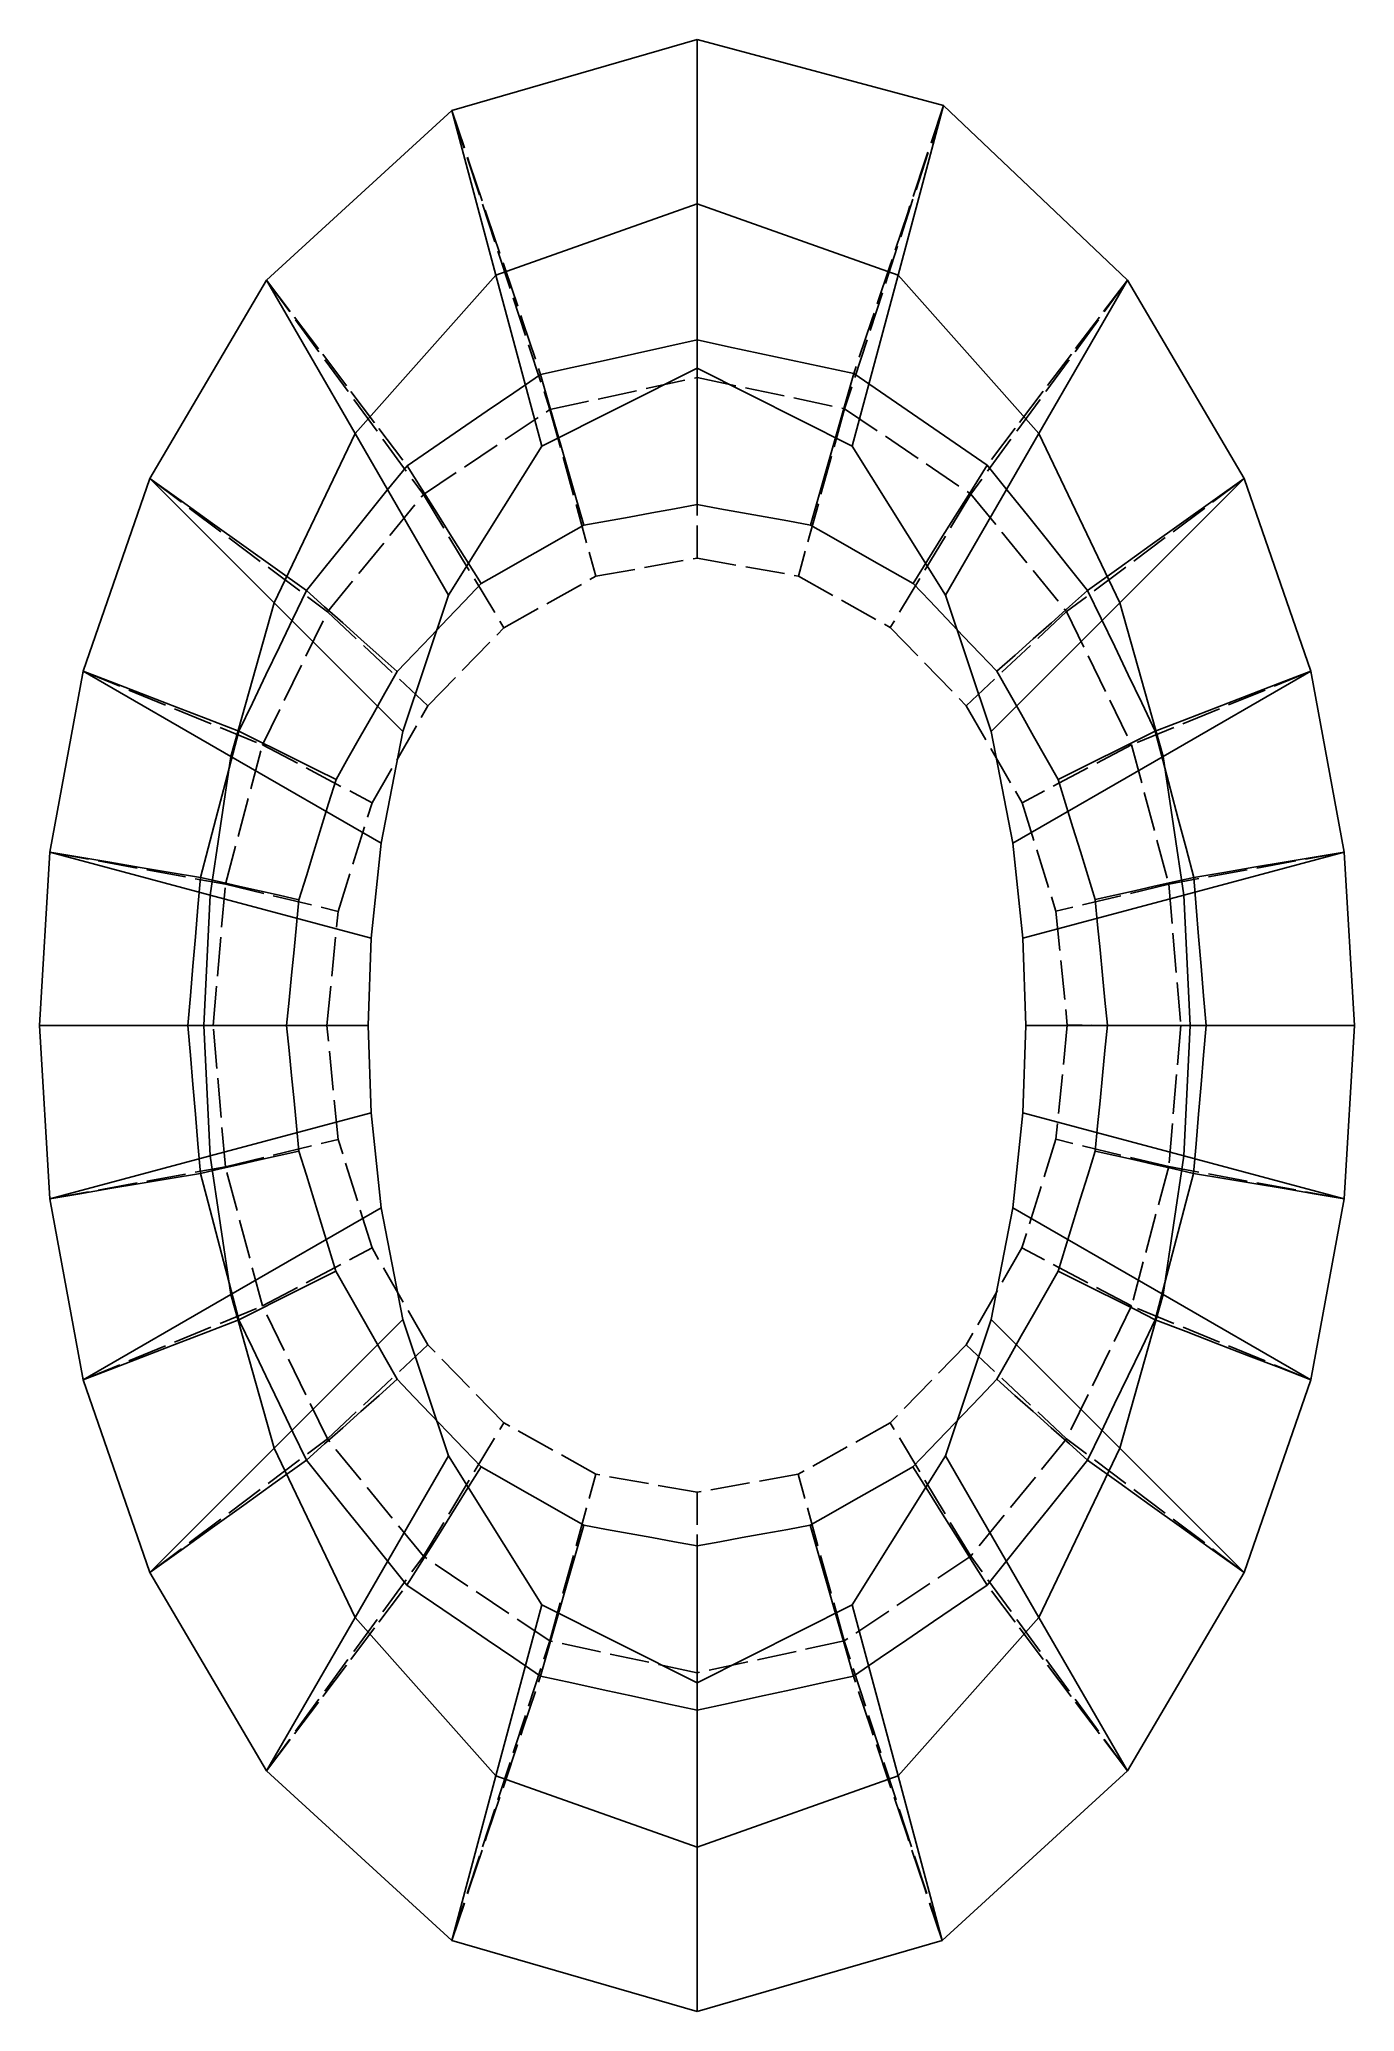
# Model space of a CAD drawing. Header units: millimetres. Extents: x -100 to 100, y -150 to 150.
import ezdxf

# ---------------------------------------------------------------- set-up
doc = ezdxf.new("R2010")
doc.units = ezdxf.units.MM
doc.header["$LTSCALE"] = 0.5
doc.linetypes.add('ACAD_ISO02W100', pattern=[15, 12, -3])
for name, color, linetype in [('FRAMES', 1, 'ACAD_ISO02W100'), ('inner_down', 3, 'Continuous'), ('inner_upper', 2, 'Continuous'), ('mid_down', 6, 'Continuous'), ('mid_upper', 5, 'Continuous'), ('perimeter', 1, 'Continuous'), ('radius_down', 8, 'Continuous'), ('radius_upper', 4, 'Continuous'), ('radius_web', 7, 'Continuous')]:
    doc.layers.add(name, color=color, linetype=linetype)
doc.layers.get('0').off()

# ---------------------------------------------------------------- blocks, each defined once
blk = doc.blocks.new('sap0ut')
at = {"layer": 'FRAMES'}
for p, q in [((0, 150), (0.03, 98.56, -11.93)), ((0, 150), (0.03, 98.56, -0.45)), ((-37.29, 139.18), (-22.37, 93.69, -11.93)), ((-37.29, 139.18), (-22.37, 93.69, -0.45)), ((37.5, 139.95), (22.44, 93.83, -11.93)), ((37.5, 139.95), (22.44, 93.83, -0.45)), ((-65.47, 113.39), (-41.61, 80.78, -11.93)), ((-65.47, 113.39), (-41.61, 80.78, -0.45)), ((65.47, 113.39), (41.64, 80.84, -11.93)), ((65.47, 113.39), (41.64, 80.84, -0.45)), ((-22.37, 93.69, -11.93), (0.03, 98.56, -11.93)), ((-22.37, 93.69, -0.45), (0.03, 98.56, -0.45)), ((0.03, 98.56, -11.93), (0.02, 71.09, -16.07)), ((0.03, 98.56, -0.45), (0.02, 71.09, -0.43)), ((0.03, 98.56, -11.93), (22.44, 93.83, -11.93)), ((0.03, 98.56, -0.45), (22.44, 93.83, -0.45)), ((0.03, 98.56, -11.93), (0.03, 98.56, -0.45)), ((-41.61, 80.78, -11.93), (-22.37, 93.69, -11.93)), ((-41.61, 80.78, -0.45), (-22.37, 93.69, -0.45)), ((-22.37, 93.69, -11.93), (-15.37, 68.33, -16.07)), ((-22.37, 93.69, -11.93), (-22.37, 93.69, -0.45)), ((-22.37, 93.69, -0.45), (-15.37, 68.33, -0.43)), ((22.44, 93.83, -11.93), (15.42, 68.36, -16.07)), ((22.44, 93.83, -0.45), (15.42, 68.36, -0.43)), ((22.44, 93.83, -11.93), (41.64, 80.84, -11.93)), ((22.44, 93.83, -0.45), (41.64, 80.84, -0.45)), ((22.44, 93.83, -11.93), (22.44, 93.83, -0.45)), ((-83.21, 83.21), (-56.19, 62.93, -11.93)), ((-83.21, 83.21), (-56.19, 62.93, -0.45)), ((83.21, 83.21), (56.21, 62.96, -11.93)), ((83.21, 83.21), (56.21, 62.96, -0.45)), ((-56.19, 62.93, -11.93), (-41.61, 80.78, -11.93)), ((-56.19, 62.93, -0.45), (-41.61, 80.78, -0.45)), ((-41.61, 80.78, -11.93), (-29.37, 60.5, -16.07)), ((-41.61, 80.78, -11.93), (-41.61, 80.78, -0.45)), ((-41.61, 80.78, -0.45), (-29.37, 60.5, -0.43)), ((41.64, 80.84, -11.93), (29.4, 60.53, -16.07)), ((41.64, 80.84, -0.45), (29.4, 60.53, -0.43)), ((41.64, 80.84, -11.93), (56.21, 62.96, -11.93)), ((41.64, 80.84, -0.45), (56.21, 62.96, -0.45)), ((41.64, 80.84, -11.93), (41.64, 80.84, -0.45)), ((-15.37, 68.33, -16.07), (0.02, 71.09, -16.07)), ((-15.37, 68.33, -0.43), (0.02, 71.09, -0.43)), ((0.02, 71.09, -16.07), (15.42, 68.36, -16.07)), ((0.02, 71.09, -0.43), (15.42, 68.36, -0.43)), ((0.02, 71.09, -16.07), (0.02, 71.09, -0.43)), ((-29.37, 60.5, -16.07), (-15.37, 68.33, -16.07)), ((-29.37, 60.5, -0.43), (-15.37, 68.33, -0.43)), ((-15.37, 68.33, -16.07), (-15.37, 68.33, -0.43)), ((15.42, 68.36, -16.07), (29.4, 60.53, -16.07)), ((15.42, 68.36, -0.43), (29.4, 60.53, -0.43)), ((15.42, 68.36, -16.07), (15.42, 68.36, -0.43)), ((-66.08, 42.69, -11.93), (-56.19, 62.93, -11.93)), ((-66.08, 42.69, -0.45), (-56.19, 62.93, -0.45)), ((-56.19, 62.93, -11.93), (-40.92, 48.62, -16.07)), ((-56.19, 62.93, -11.93), (-56.19, 62.93, -0.45)), ((-56.19, 62.93, -0.45), (-40.92, 48.62, -0.43)), ((-40.92, 48.62, -16.07), (-29.37, 60.5, -16.07)), ((-40.92, 48.62, -0.43), (-29.37, 60.5, -0.43)), ((-29.37, 60.5, -16.07), (-29.37, 60.5, -0.43)), ((29.4, 60.53, -16.07), (40.94, 48.64, -16.07)), ((29.4, 60.53, -0.43), (40.94, 48.64, -0.43)), ((29.4, 60.53, -16.07), (29.4, 60.53, -0.43)), ((56.21, 62.96, -11.93), (40.94, 48.64, -16.07)), ((56.21, 62.96, -0.45), (40.94, 48.64, -0.43)), ((56.21, 62.96, -11.93), (66.09, 42.71, -11.93)), ((56.21, 62.96, -0.45), (66.09, 42.71, -0.45)), ((56.21, 62.96, -11.93), (56.21, 62.96, -0.45)), ((-93.33, 53.88), (-66.08, 42.69, -11.93)), ((-93.33, 53.88), (-66.08, 42.69, -0.45)), ((93.33, 53.88), (66.09, 42.71, -11.93)), ((93.33, 53.88), (66.09, 42.71, -0.45)), ((-49.41, 33.87, -16.07), (-40.92, 48.62, -16.07)), ((-49.41, 33.87, -0.43), (-40.92, 48.62, -0.43)), ((-40.92, 48.62, -16.07), (-40.92, 48.62, -0.43)), ((40.94, 48.64, -16.07), (49.43, 33.89, -16.07)), ((40.94, 48.64, -0.43), (49.43, 33.89, -0.43)), ((40.94, 48.64, -16.07), (40.94, 48.64, -0.43)), ((-71.73, 21.5, -11.93), (-66.08, 42.69, -11.93)), ((-71.73, 21.5, -0.45), (-66.08, 42.69, -0.45)), ((-66.08, 42.69, -11.93), (-49.41, 33.87, -16.07)), ((-66.08, 42.69, -11.93), (-66.08, 42.69, -0.45)), ((-66.08, 42.69, -0.45), (-49.41, 33.87, -0.43)), ((66.09, 42.71, -11.93), (49.43, 33.89, -16.07)), ((66.09, 42.71, -0.45), (49.43, 33.89, -0.43)), ((66.09, 42.71, -11.93), (71.74, 21.51, -11.93)), ((66.09, 42.71, -0.45), (71.74, 21.51, -0.45)), ((66.09, 42.71, -11.93), (66.09, 42.71, -0.45)), ((-54.57, 17.36, -16.07), (-49.41, 33.87, -16.07)), ((-54.57, 17.36, -0.43), (-49.41, 33.87, -0.43)), ((-49.41, 33.87, -16.07), (-49.41, 33.87, -0.43)), ((49.43, 33.89, -16.07), (54.59, 17.37, -16.07)), ((49.43, 33.89, -0.43), (54.59, 17.37, -0.43)), ((49.43, 33.89, -16.07), (49.43, 33.89, -0.43)), ((-98.44, 26.38), (-71.73, 21.5, -11.93)), ((-98.44, 26.38), (-71.73, 21.5, -0.45)), ((98.44, 26.38), (71.74, 21.51, -11.93)), ((98.44, 26.38), (71.74, 21.51, -0.45)), ((-73.57, 0.01, -11.93), (-71.73, 21.5, -11.93)), ((-73.57, 0.01, -0.45), (-71.73, 21.5, -0.45)), ((-71.73, 21.5, -11.93), (-54.57, 17.36, -16.07)), ((-71.73, 21.5, -11.93), (-71.73, 21.5, -0.45)), ((-71.73, 21.5, -0.45), (-54.57, 17.36, -0.43)), ((71.74, 21.51, -11.93), (54.59, 17.37, -16.07)), ((71.74, 21.51, -0.45), (54.59, 17.37, -0.43)), ((71.74, 21.51, -11.93), (73.57, 0.02, -11.93)), ((71.74, 21.51, -0.45), (73.57, 0.02, -0.45)), ((71.74, 21.51, -11.93), (71.74, 21.51, -0.45)), ((-56.3, 0.02, -16.07), (-54.57, 17.36, -16.07)), ((-56.3, 0.02, -0.43), (-54.57, 17.36, -0.43)), ((-54.57, 17.36, -16.07), (-54.57, 17.36, -0.43)), ((54.59, 17.37, -16.07), (56.31, 0.03, -16.07)), ((54.59, 17.37, -0.43), (56.31, 0.03, -0.43)), ((54.59, 17.37, -16.07), (54.59, 17.37, -0.43)), ((-100, 0), (-73.57, 0.01, -11.93)), ((-100, 0), (-73.57, 0.01, -0.45)), ((-73.57, 0.01, -11.93), (-56.3, 0.02, -16.07)), ((-73.57, 0.01, -0.45), (-56.3, 0.02, -0.43)), ((-71.73, -21.48, -11.93), (-73.57, 0.01, -11.93)), ((-71.73, -21.48, -0.45), (-73.57, 0.01, -0.45)), ((-73.57, 0.01, -11.93), (-73.57, 0.01, -0.45)), ((-54.57, -17.32, -16.07), (-56.3, 0.02, -16.07)), ((-54.57, -17.32, -0.43), (-56.3, 0.02, -0.43)), ((-56.3, 0.02, -16.07), (-56.3, 0.02, -0.43)), ((56.31, 0.03, -16.07), (54.58, -17.31, -16.07)), ((56.31, 0.03, -0.43), (54.58, -17.31, -0.43)), ((73.57, 0.02, -11.93), (56.31, 0.03, -16.07)), ((56.31, 0.03, -16.07), (56.31, 0.03, -0.43)), ((73.57, 0.02, -0.45), (56.31, 0.03, -0.43)), ((73.57, 0.02, -11.93), (71.74, -21.47, -11.93)), ((73.57, 0.02, -0.45), (71.74, -21.47, -0.45)), ((100, 0), (73.57, 0.02, -11.93)), ((73.57, 0.02, -11.93), (73.57, 0.02, -0.45)), ((100, 0), (73.57, 0.02, -0.45)), ((-71.73, -21.48, -11.93), (-54.57, -17.32, -16.07)), ((-71.73, -21.48, -0.45), (-54.57, -17.32, -0.43)), ((-49.42, -33.83, -16.07), (-54.57, -17.32, -16.07)), ((-49.42, -33.83, -0.43), (-54.57, -17.32, -0.43)), ((-54.57, -17.32, -16.07), (-54.57, -17.32, -0.43)), ((54.58, -17.31, -16.07), (49.42, -33.82, -16.07)), ((54.58, -17.31, -0.43), (49.42, -33.82, -0.43)), ((71.74, -21.47, -11.93), (54.58, -17.31, -16.07)), ((54.58, -17.31, -16.07), (54.58, -17.31, -0.43)), ((71.74, -21.47, -0.45), (54.58, -17.31, -0.43)), ((-98.44, -26.38), (-71.73, -21.48, -11.93)), ((-98.44, -26.38), (-71.73, -21.48, -0.45)), ((-66.08, -42.66, -11.93), (-71.73, -21.48, -11.93)), ((-66.08, -42.66, -0.45), (-71.73, -21.48, -0.45)), ((-71.73, -21.48, -11.93), (-71.73, -21.48, -0.45)), ((71.74, -21.47, -11.93), (66.08, -42.66, -11.93)), ((71.74, -21.47, -0.45), (66.08, -42.66, -0.45)), ((98.44, -26.38), (71.74, -21.47, -11.93)), ((71.74, -21.47, -11.93), (71.74, -21.47, -0.45)), ((98.44, -26.38), (71.74, -21.47, -0.45)), ((-66.08, -42.66, -11.93), (-49.42, -33.83, -16.07)), ((-66.08, -42.66, -0.45), (-49.42, -33.83, -0.43)), ((-40.93, -48.57, -16.07), (-49.42, -33.83, -16.07)), ((-40.93, -48.57, -0.43), (-49.42, -33.83, -0.43)), ((-49.42, -33.83, -16.07), (-49.42, -33.83, -0.43)), ((49.42, -33.82, -16.07), (40.93, -48.57, -16.07)), ((49.42, -33.82, -0.43), (40.93, -48.57, -0.43)), ((66.08, -42.66, -11.93), (49.42, -33.82, -16.07)), ((49.42, -33.82, -16.07), (49.42, -33.82, -0.43)), ((66.08, -42.66, -0.45), (49.42, -33.82, -0.43)), ((-93.33, -53.88), (-66.08, -42.66, -11.93)), ((-93.33, -53.88), (-66.08, -42.66, -0.45)), ((-56.2, -62.9, -11.93), (-66.08, -42.66, -11.93)), ((-56.2, -62.9, -0.45), (-66.08, -42.66, -0.45)), ((-66.08, -42.66, -11.93), (-66.08, -42.66, -0.45)), ((66.08, -42.66, -11.93), (56.2, -62.89, -11.93)), ((66.08, -42.66, -0.45), (56.2, -62.89, -0.45)), ((93.33, -53.88), (66.08, -42.66, -11.93)), ((66.08, -42.66, -11.93), (66.08, -42.66, -0.45)), ((93.33, -53.88), (66.08, -42.66, -0.45)), ((-56.2, -62.9, -11.93), (-40.93, -48.57, -16.07)), ((-56.2, -62.9, -0.45), (-40.93, -48.57, -0.43)), ((-29.38, -60.44, -16.07), (-40.93, -48.57, -16.07)), ((-29.38, -60.44, -0.43), (-40.93, -48.57, -0.43)), ((-40.93, -48.57, -16.07), (-40.93, -48.57, -0.43)), ((40.93, -48.57, -16.07), (29.39, -60.44, -16.07)), ((40.93, -48.57, -0.43), (29.39, -60.44, -0.43)), ((56.2, -62.89, -11.93), (40.93, -48.57, -16.07)), ((40.93, -48.57, -16.07), (40.93, -48.57, -0.43)), ((56.2, -62.89, -0.45), (40.93, -48.57, -0.43)), ((-83.21, -83.21), (-56.2, -62.9, -11.93)), ((-83.21, -83.21), (-56.2, -62.9, -0.45)), ((-41.61, -80.74, -11.93), (-56.2, -62.9, -11.93)), ((-41.61, -80.74, -0.45), (-56.2, -62.9, -0.45)), ((-56.2, -62.9, -11.93), (-56.2, -62.9, -0.45)), ((-41.61, -80.74, -11.93), (-29.38, -60.44, -16.07)), ((-41.61, -80.74, -0.45), (-29.38, -60.44, -0.43)), ((-15.39, -68.26, -16.07), (-29.38, -60.44, -16.07)), ((-15.39, -68.26, -0.43), (-29.38, -60.44, -0.43)), ((-29.38, -60.44, -16.07), (-29.38, -60.44, -0.43)), ((29.39, -60.44, -16.07), (15.39, -68.26, -16.07)), ((29.39, -60.44, -0.43), (15.39, -68.26, -0.43)), ((41.62, -80.73, -11.93), (29.39, -60.44, -16.07)), ((29.39, -60.44, -16.07), (29.39, -60.44, -0.43)), ((41.62, -80.73, -0.45), (29.39, -60.44, -0.43)), ((56.2, -62.89, -11.93), (41.62, -80.73, -11.93)), ((56.2, -62.89, -0.45), (41.62, -80.73, -0.45)), ((83.21, -83.21), (56.2, -62.89, -11.93)), ((56.2, -62.89, -11.93), (56.2, -62.89, -0.45)), ((83.21, -83.21), (56.2, -62.89, -0.45)), ((-22.39, -93.63, -11.93), (-15.39, -68.26, -16.07)), ((-22.39, -93.63, -0.45), (-15.39, -68.26, -0.43)), ((0, -71.01, -16.07), (-15.39, -68.26, -16.07)), ((0, -71.01, -0.43), (-15.39, -68.26, -0.43)), ((-15.39, -68.26, -16.07), (-15.39, -68.26, -0.43)), ((15.39, -68.26, -16.07), (0, -71.01, -16.07)), ((15.39, -68.26, -0.43), (0, -71.01, -0.43)), ((22.39, -93.63, -11.93), (15.39, -68.26, -16.07)), ((15.39, -68.26, -16.07), (15.39, -68.26, -0.43)), ((22.39, -93.63, -0.45), (15.39, -68.26, -0.43)), ((0, -98.45, -11.93), (0, -71.01, -16.07)), ((0, -71.01, -16.07), (0, -71.01, -0.43)), ((0, -98.45, -0.45), (0, -71.01, -0.43)), ((-65.47, -113.39), (-41.61, -80.74, -11.93)), ((-65.47, -113.39), (-41.61, -80.74, -0.45)), ((-22.39, -93.63, -11.93), (-41.61, -80.74, -11.93)), ((-22.39, -93.63, -0.45), (-41.61, -80.74, -0.45)), ((-41.61, -80.74, -11.93), (-41.61, -80.74, -0.45)), ((41.62, -80.73, -11.93), (22.39, -93.63, -11.93)), ((41.62, -80.73, -0.45), (22.39, -93.63, -0.45)), ((65.47, -113.39), (41.62, -80.73, -11.93)), ((41.62, -80.73, -11.93), (41.62, -80.73, -0.45)), ((65.47, -113.39), (41.62, -80.73, -0.45)), ((-37.29, -139.18), (-22.39, -93.63, -11.93)), ((-37.29, -139.18), (-22.39, -93.63, -0.45)), ((0, -98.45, -11.93), (-22.39, -93.63, -11.93)), ((0, -98.45, -0.45), (-22.39, -93.63, -0.45)), ((-22.39, -93.63, -11.93), (-22.39, -93.63, -0.45)), ((22.39, -93.63, -11.93), (0, -98.45, -11.93)), ((22.39, -93.63, -0.45), (0, -98.45, -0.45)), ((37.29, -139.18), (22.39, -93.63, -11.93)), ((22.39, -93.63, -11.93), (22.39, -93.63, -0.45)), ((37.29, -139.18), (22.39, -93.63, -0.45)), ((0, -150), (0, -98.45, -11.93)), ((0, -98.45, -11.93), (0, -98.45, -0.45)), ((0, -150), (0, -98.45, -0.45))]:
    blk.add_line(p, q, dxfattribs=at)
blk = doc.blocks.new('found_self_weight')
at = {"layer": 'FRAMES', "color": 3}
for p, q in [((0, 150), (0.01, 140.86, -1.43)), ((0, 150), (0.01, 140.86, 0.04)), ((-37.29, 139.18), (-34.59, 131.15, -1.43)), ((-37.29, 139.18), (-34.59, 131.15, 0.04)), ((0.01, 140.86, -1.43), (0.01, 131.71, -2.84)), ((0.01, 140.86, 0.04), (0.01, 131.71, 0.1)), ((37.5, 139.95), (34.77, 131.8, -1.43)), ((37.5, 139.95), (34.77, 131.8, 0.04)), ((-34.59, 131.15, -1.43), (-31.89, 123.12, -2.83)), ((-34.59, 131.15, 0.04), (-31.89, 123.12, 0.1)), ((0.01, 131.71, -2.84), (0.02, 122.57, -4.23)), ((0.01, 131.71, 0.1), (0.02, 122.57, 0.17)), ((34.77, 131.8, -1.43), (32.04, 123.64, -2.83)), ((34.77, 131.8, 0.04), (32.04, 123.64, 0.1)), ((-31.89, 123.12, -2.83), (-29.18, 115.09, -4.22)), ((-31.89, 123.12, 0.1), (-29.18, 115.09, 0.18)), ((32.04, 123.64, -2.83), (29.31, 115.49, -4.22)), ((32.04, 123.64, 0.1), (29.31, 115.49, 0.18)), ((0.02, 122.57, -4.23), (0.02, 113.42, -5.59)), ((0.02, 122.57, 0.17), (0.02, 113.42, 0.26)), ((-29.18, 115.09, -4.22), (-26.48, 107.06, -5.58)), ((-29.18, 115.09, 0.18), (-26.48, 107.06, 0.27)), ((29.31, 115.49, -4.22), (26.58, 107.34, -5.58)), ((29.31, 115.49, 0.18), (26.58, 107.34, 0.27)), ((-65.47, 113.39), (-61.19, 107.74, -1.41)), ((-65.47, 113.39), (-61.19, 107.74, 0.05)), ((0.02, 113.42, -5.59), (0.03, 104.28, -6.94)), ((0.02, 113.42, 0.26), (0.03, 104.28, 0.37)), ((65.47, 113.39), (61.2, 107.76, -1.41)), ((65.47, 113.39), (61.2, 107.76, 0.05)), ((-61.19, 107.74, -1.41), (-56.92, 102.1, -2.81)), ((-61.19, 107.74, 0.05), (-56.92, 102.1, 0.12)), ((-26.48, 107.06, -5.58), (-23.78, 99.02, -6.93)), ((-26.48, 107.06, 0.27), (-23.78, 99.02, 0.38)), ((26.58, 107.34, -5.58), (23.85, 99.18, -6.93)), ((26.58, 107.34, 0.27), (23.85, 99.18, 0.38)), ((61.2, 107.76, -1.41), (56.93, 102.13, -2.81)), ((61.2, 107.76, 0.05), (56.93, 102.13, 0.12)), ((-56.92, 102.1, -2.81), (-52.65, 96.45, -4.19)), ((-56.92, 102.1, 0.12), (-52.65, 96.45, 0.19)), ((-14.25, 101.13, -6.98), (-9.49, 102.18, -6.98)), ((-14.25, 101.13, 0.34), (-9.49, 102.18, 0.34)), ((-9.49, 102.18, -6.98), (-4.73, 103.23, -6.97)), ((-9.49, 102.18, 0.34), (-4.73, 103.23, 0.35)), ((-4.73, 103.23, -6.97), (0.03, 104.28, -6.94)), ((-4.73, 103.23, 0.35), (0.03, 104.28, 0.37)), ((0.03, 104.28, -6.94), (0.03, 104.28, 0.37)), ((0.03, 104.28, -6.94), (0.03, 99.27, -7.78)), ((0.03, 104.28, -6.94), (4.79, 103.26, -6.97)), ((0.03, 104.28, 0.37), (4.79, 103.26, 0.35)), ((0.03, 104.28, 0.37), (0.03, 99.27, 0.43)), ((4.79, 103.26, -6.97), (9.56, 102.24, -6.98)), ((4.79, 103.26, 0.35), (9.56, 102.24, 0.34)), ((9.56, 102.24, -6.98), (14.32, 101.22, -6.98)), ((9.56, 102.24, 0.34), (14.32, 101.22, 0.34)), ((56.93, 102.13, -2.81), (52.67, 96.49, -4.19)), ((56.93, 102.13, 0.12), (52.67, 96.49, 0.19)), ((-27.84, 96.25, -6.96), (-23.78, 99.02, -6.93)), ((-27.84, 96.25, 0.36), (-23.78, 99.02, 0.38)), ((-23.78, 99.02, -6.93), (-19.01, 100.08, -6.96)), ((-23.78, 99.02, 0.38), (-19.01, 100.08, 0.35)), ((-23.78, 99.02, -6.93), (-23.78, 99.02, 0.38)), ((-23.78, 99.02, -6.93), (-22.46, 94.44, -7.77)), ((-23.78, 99.02, 0.38), (-22.46, 94.44, 0.44)), ((-19.01, 100.08, -6.96), (-14.25, 101.13, -6.98)), ((-19.01, 100.08, 0.35), (-14.25, 101.13, 0.34)), ((0.03, 99.27, -7.78), (0.03, 94.26, -8.61)), ((0.03, 99.27, 0.43), (0.03, 94.26, 0.5)), ((14.32, 101.22, -6.98), (19.08, 100.2, -6.96)), ((14.32, 101.22, 0.34), (19.08, 100.2, 0.35)), ((19.08, 100.2, -6.96), (23.85, 99.18, -6.93)), ((19.08, 100.2, 0.35), (23.85, 99.18, 0.38)), ((23.85, 99.18, -6.93), (22.53, 94.57, -7.77)), ((23.85, 99.18, 0.38), (22.53, 94.57, 0.44)), ((23.85, 99.18, -6.93), (23.85, 99.18, 0.38)), ((23.85, 99.18, -6.93), (27.91, 96.39, -6.96)), ((23.85, 99.18, 0.38), (27.91, 96.39, 0.36)), ((-52.65, 96.45, -4.19), (-48.37, 90.81, -5.56)), ((-52.65, 96.45, 0.19), (-48.37, 90.81, 0.29)), ((-31.91, 93.48, -6.97), (-27.84, 96.25, -6.96)), ((-31.91, 93.48, 0.35), (-27.84, 96.25, 0.36)), ((27.91, 96.39, -6.96), (31.96, 93.6, -6.97)), ((27.91, 96.39, 0.36), (31.96, 93.6, 0.35)), ((52.67, 96.49, -4.19), (48.4, 90.86, -5.56)), ((52.67, 96.49, 0.19), (48.4, 90.86, 0.29)), ((-35.97, 90.71, -6.96), (-31.91, 93.48, -6.97)), ((-35.97, 90.71, 0.35), (-31.91, 93.48, 0.35)), ((-22.46, 94.44, -7.77), (-21.15, 89.85, -8.61)), ((-22.46, 94.44, 0.44), (-21.15, 89.85, 0.5)), ((0.03, 94.26, -8.61), (0.03, 89.26, -9.44)), ((0.03, 94.26, 0.5), (0.03, 89.26, 0.58)), ((22.53, 94.57, -7.77), (21.21, 89.96, -8.61)), ((22.53, 94.57, 0.44), (21.21, 89.96, 0.5)), ((31.96, 93.6, -6.97), (36.02, 90.81, -6.96)), ((31.96, 93.6, 0.35), (36.02, 90.81, 0.35)), ((-48.37, 90.81, -5.56), (-44.1, 85.16, -6.91)), ((-48.37, 90.81, 0.29), (-44.1, 85.16, 0.4)), ((-40.04, 87.93, -6.94), (-35.97, 90.71, -6.96)), ((-40.04, 87.93, 0.37), (-35.97, 90.71, 0.35)), ((36.02, 90.81, -6.96), (40.08, 88.02, -6.94)), ((36.02, 90.81, 0.35), (40.08, 88.02, 0.37)), ((48.4, 90.86, -5.56), (44.14, 85.23, -6.91)), ((48.4, 90.86, 0.29), (44.14, 85.23, 0.4)), ((-44.1, 85.16, -6.91), (-40.04, 87.93, -6.94)), ((-44.1, 85.16, 0.4), (-40.04, 87.93, 0.37)), ((-21.15, 89.85, -8.61), (-19.84, 85.27, -9.43)), ((-21.15, 89.85, 0.5), (-19.84, 85.27, 0.58)), ((0.03, 89.26, -9.44), (0.02, 84.25, -10.24)), ((0.03, 89.26, 0.58), (0.02, 84.25, 0.67)), ((21.21, 89.96, -8.61), (19.89, 85.35, -9.43)), ((21.21, 89.96, 0.5), (19.89, 85.35, 0.58)), ((40.08, 88.02, -6.94), (44.14, 85.23, -6.91)), ((40.08, 88.02, 0.37), (44.14, 85.23, 0.4)), ((-47.16, 81.36, -6.93), (-44.1, 85.16, -6.91)), ((-47.16, 81.36, 0.37), (-44.1, 85.16, 0.4)), ((-44.1, 85.16, -6.91), (-44.1, 85.16, 0.4)), ((-44.1, 85.16, -6.91), (-41.84, 81.57, -7.75)), ((-44.1, 85.16, 0.4), (-41.84, 81.57, 0.45)), ((-19.84, 85.27, -9.43), (-18.53, 80.68, -10.24)), ((-19.84, 85.27, 0.58), (-18.53, 80.68, 0.67)), ((0.02, 84.25, -10.24), (0.02, 79.24, -11.04)), ((0.02, 84.25, 0.67), (0.02, 79.24, 0.77)), ((19.89, 85.35, -9.43), (18.58, 80.74, -10.24)), ((19.89, 85.35, 0.58), (18.58, 80.74, 0.67)), ((44.14, 85.23, -6.91), (41.88, 81.64, -7.75)), ((44.14, 85.23, 0.4), (41.88, 81.64, 0.45)), ((44.14, 85.23, -6.91), (44.14, 85.23, 0.4)), ((44.14, 85.23, -6.91), (47.19, 81.42, -6.93)), ((44.14, 85.23, 0.4), (47.19, 81.42, 0.37)), ((-83.21, 83.21), (-78.44, 79.79, -1.4)), ((-83.21, 83.21), (-78.44, 79.79, 0.06)), ((-50.22, 77.56, -6.94), (-47.16, 81.36, -6.93)), ((-50.22, 77.56, 0.37), (-47.16, 81.36, 0.37)), ((-41.84, 81.57, -7.75), (-39.58, 77.98, -8.59)), ((-41.84, 81.57, 0.45), (-39.58, 77.98, 0.52)), ((41.88, 81.64, -7.75), (39.62, 78.04, -8.59)), ((41.88, 81.64, 0.45), (39.62, 78.04, 0.52)), ((47.19, 81.42, -6.93), (50.25, 77.61, -6.94)), ((47.19, 81.42, 0.37), (50.25, 77.61, 0.37)), ((83.21, 83.21), (78.45, 79.8, -1.4)), ((83.21, 83.21), (78.45, 79.8, 0.06)), ((-78.44, 79.79, -1.4), (-73.68, 76.38, -2.79)), ((-78.44, 79.79, 0.06), (-73.68, 76.38, 0.13)), ((-18.53, 80.68, -10.24), (-17.21, 76.1, -11.04)), ((-18.53, 80.68, 0.67), (-17.21, 76.1, 0.77)), ((-6.87, 77.98, -11.08), (-3.42, 78.61, -11.07)), ((-6.87, 77.98, 0.74), (-3.42, 78.61, 0.75)), ((-3.42, 78.61, -11.07), (0.02, 79.24, -11.04)), ((-3.42, 78.61, 0.75), (0.02, 79.24, 0.77)), ((0.02, 79.24, -11.04), (0.02, 79.24, 0.77)), ((0.02, 79.24, -11.04), (3.47, 78.62, -11.07)), ((0.02, 79.24, 0.77), (3.47, 78.62, 0.75)), ((3.47, 78.62, -11.07), (6.92, 78, -11.08)), ((3.47, 78.62, 0.75), (6.92, 78, 0.74)), ((18.58, 80.74, -10.24), (17.26, 76.13, -11.04)), ((18.58, 80.74, 0.67), (17.26, 76.13, 0.77)), ((39.62, 78.04, -8.59), (37.36, 74.44, -9.42)), ((39.62, 78.04, 0.52), (37.36, 74.44, 0.59)), ((78.45, 79.8, -1.4), (73.69, 76.4, -2.79)), ((78.45, 79.8, 0.06), (73.69, 76.4, 0.13)), ((-73.68, 76.38, -2.79), (-68.92, 72.97, -4.17)), ((-73.68, 76.38, 0.13), (-68.92, 72.97, 0.21)), ((-53.27, 73.76, -6.94), (-50.22, 77.56, -6.94)), ((-53.27, 73.76, 0.37), (-50.22, 77.56, 0.37)), ((-39.58, 77.98, -8.59), (-37.33, 74.39, -9.42)), ((-39.58, 77.98, 0.52), (-37.33, 74.39, 0.59)), ((-20.33, 74.32, -11.07), (-17.21, 76.1, -11.04)), ((-20.33, 74.32, 0.75), (-17.21, 76.1, 0.77)), ((-17.21, 76.1, -11.04), (-13.77, 76.73, -11.07)), ((-17.21, 76.1, 0.77), (-13.77, 76.73, 0.75)), ((-17.21, 76.1, -11.04), (-17.21, 76.1, 0.77)), ((-13.77, 76.73, -11.07), (-10.32, 77.35, -11.08)), ((-13.77, 76.73, 0.75), (-10.32, 77.35, 0.74)), ((-10.32, 77.35, -11.08), (-6.87, 77.98, -11.08)), ((-10.32, 77.35, 0.74), (-6.87, 77.98, 0.74)), ((6.92, 78, -11.08), (10.36, 77.37, -11.08)), ((6.92, 78, 0.74), (10.36, 77.37, 0.74)), ((10.36, 77.37, -11.08), (13.81, 76.75, -11.07)), ((10.36, 77.37, 0.74), (13.81, 76.75, 0.75)), ((13.81, 76.75, -11.07), (17.26, 76.13, -11.04)), ((13.81, 76.75, 0.75), (17.26, 76.13, 0.77)), ((17.26, 76.13, -11.04), (17.26, 76.13, 0.77)), ((17.26, 76.13, -11.04), (20.38, 74.35, -11.07)), ((17.26, 76.13, 0.77), (20.38, 74.35, 0.75)), ((50.25, 77.61, -6.94), (53.3, 73.81, -6.94)), ((50.25, 77.61, 0.37), (53.3, 73.81, 0.37)), ((73.69, 76.4, -2.79), (68.93, 73, -4.17)), ((73.69, 76.4, 0.13), (68.93, 73, 0.21)), ((-68.92, 72.97, -4.17), (-64.15, 69.56, -5.53)), ((-68.92, 72.97, 0.21), (-64.15, 69.56, 0.31)), ((-56.33, 69.96, -6.92), (-53.27, 73.76, -6.94)), ((-56.33, 69.96, 0.39), (-53.27, 73.76, 0.37)), ((-37.33, 74.39, -9.42), (-35.07, 70.81, -10.23)), ((-37.33, 74.39, 0.59), (-35.07, 70.81, 0.68)), ((-26.57, 70.77, -11.08), (-23.45, 72.54, -11.08)), ((-26.57, 70.77, 0.74), (-23.45, 72.54, 0.74)), ((-23.45, 72.54, -11.08), (-20.33, 74.32, -11.07)), ((-23.45, 72.54, 0.74), (-20.33, 74.32, 0.75)), ((20.38, 74.35, -11.07), (23.49, 72.58, -11.08)), ((20.38, 74.35, 0.75), (23.49, 72.58, 0.74)), ((23.49, 72.58, -11.08), (26.61, 70.8, -11.08)), ((23.49, 72.58, 0.74), (26.61, 70.8, 0.74)), ((37.36, 74.44, -9.42), (35.1, 70.85, -10.23)), ((37.36, 74.44, 0.59), (35.1, 70.85, 0.68)), ((53.3, 73.81, -6.94), (56.36, 70, -6.92)), ((53.3, 73.81, 0.37), (56.36, 70, 0.39)), ((68.93, 73, -4.17), (64.17, 69.59, -5.53)), ((68.93, 73, 0.21), (64.17, 69.59, 0.31)), ((-64.15, 69.56, -5.53), (-59.39, 66.15, -6.88)), ((-64.15, 69.56, 0.31), (-59.39, 66.15, 0.42)), ((-59.39, 66.15, -6.88), (-56.33, 69.96, -6.92)), ((-59.39, 66.15, 0.42), (-56.33, 69.96, 0.39)), ((-35.07, 70.81, -10.23), (-32.81, 67.22, -11.04)), ((-35.07, 70.81, 0.68), (-32.81, 67.22, 0.77)), ((-29.69, 68.99, -11.06), (-26.57, 70.77, -11.08)), ((-29.69, 68.99, 0.75), (-26.57, 70.77, 0.74)), ((26.61, 70.8, -11.08), (29.73, 69.03, -11.06)), ((26.61, 70.8, 0.74), (29.73, 69.03, 0.75)), ((29.73, 69.03, -11.06), (32.85, 67.25, -11.04)), ((29.73, 69.03, 0.75), (32.85, 67.25, 0.77)), ((35.1, 70.85, -10.23), (32.85, 67.25, -11.04)), ((35.1, 70.85, 0.68), (32.85, 67.25, 0.77)), ((56.36, 70, -6.92), (59.41, 66.19, -6.88)), ((56.36, 70, 0.39), (59.41, 66.19, 0.42)), ((64.17, 69.59, -5.53), (59.41, 66.19, -6.88)), ((64.17, 69.59, 0.31), (59.41, 66.19, 0.42)), ((-61.45, 61.88, -6.9), (-59.39, 66.15, -6.88)), ((-61.45, 61.88, 0.39), (-59.39, 66.15, 0.42)), ((-59.39, 66.15, -6.88), (-59.39, 66.15, 0.42)), ((-59.39, 66.15, -6.88), (-56.63, 63.69, -7.73)), ((-59.39, 66.15, 0.42), (-56.63, 63.69, 0.47)), ((-35.36, 64.54, -11.06), (-32.81, 67.22, -11.04)), ((-35.36, 64.54, 0.75), (-32.81, 67.22, 0.77)), ((-32.81, 67.22, -11.04), (-29.69, 68.99, -11.06)), ((-32.81, 67.22, 0.77), (-29.69, 68.99, 0.75)), ((-32.81, 67.22, -11.04), (-32.81, 67.22, 0.77)), ((32.85, 67.25, -11.04), (32.85, 67.25, 0.77)), ((32.85, 67.25, -11.04), (35.4, 64.58, -11.06)), ((32.85, 67.25, 0.77), (35.4, 64.58, 0.75)), ((59.41, 66.19, -6.88), (56.65, 63.73, -7.73)), ((59.41, 66.19, 0.42), (56.65, 63.73, 0.47)), ((59.41, 66.19, -6.88), (59.41, 66.19, 0.42)), ((59.41, 66.19, -6.88), (61.47, 61.91, -6.9)), ((59.41, 66.19, 0.42), (61.47, 61.91, 0.39)), ((-56.63, 63.69, -7.73), (-53.87, 61.23, -8.57)), ((-56.63, 63.69, 0.47), (-53.87, 61.23, 0.53)), ((-37.92, 61.87, -11.08), (-35.36, 64.54, -11.06)), ((-37.92, 61.87, 0.74), (-35.36, 64.54, 0.75)), ((35.4, 64.58, -11.06), (37.95, 61.91, -11.08)), ((35.4, 64.58, 0.75), (37.95, 61.91, 0.74)), ((56.65, 63.73, -7.73), (53.89, 61.27, -8.57)), ((56.65, 63.73, 0.47), (53.89, 61.27, 0.53)), ((-63.51, 57.6, -6.91), (-61.45, 61.88, -6.9)), ((-63.51, 57.6, 0.39), (-61.45, 61.88, 0.39)), ((-53.87, 61.23, -8.57), (-51.11, 58.77, -9.4)), ((-53.87, 61.23, 0.53), (-51.11, 58.77, 0.61)), ((-40.47, 59.2, -11.07), (-37.92, 61.87, -11.08)), ((-40.47, 59.2, 0.74), (-37.92, 61.87, 0.74)), ((37.95, 61.91, -11.08), (40.5, 59.23, -11.08)), ((37.95, 61.91, 0.74), (40.5, 59.23, 0.74)), ((53.89, 61.27, -8.57), (51.13, 58.81, -9.4)), ((53.89, 61.27, 0.53), (51.13, 58.81, 0.61)), ((61.47, 61.91, -6.9), (63.52, 57.63, -6.91)), ((61.47, 61.91, 0.39), (63.52, 57.63, 0.39)), ((-65.56, 53.32, -6.91), (-63.51, 57.6, -6.91)), ((-65.56, 53.32, 0.39), (-63.51, 57.6, 0.39)), ((-51.11, 58.77, -9.4), (-48.34, 56.31, -10.22)), ((-51.11, 58.77, 0.61), (-48.34, 56.31, 0.69)), ((-43.03, 56.53, -11.06), (-40.47, 59.2, -11.07)), ((-43.03, 56.53, 0.75), (-40.47, 59.2, 0.74)), ((40.5, 59.23, -11.08), (43.06, 56.56, -11.06)), ((40.5, 59.23, 0.74), (43.06, 56.56, 0.75)), ((51.13, 58.81, -9.4), (48.37, 56.35, -10.22)), ((51.13, 58.81, 0.61), (48.37, 56.35, 0.69)), ((63.52, 57.63, -6.91), (65.58, 53.35, -6.91)), ((63.52, 57.63, 0.39), (65.58, 53.35, 0.39)), ((-48.34, 56.31, -10.22), (-45.58, 53.85, -11.03)), ((-48.34, 56.31, 0.69), (-45.58, 53.85, 0.77)), ((-45.58, 53.85, -11.03), (-43.03, 56.53, -11.06)), ((-45.58, 53.85, 0.77), (-43.03, 56.53, 0.75)), ((43.06, 56.56, -11.06), (45.61, 53.88, -11.03)), ((43.06, 56.56, 0.75), (45.61, 53.88, 0.77)), ((48.37, 56.35, -10.22), (45.61, 53.88, -11.03)), ((48.37, 56.35, 0.69), (45.61, 53.88, 0.77)), ((-93.33, 53.88), (-88.6, 52.06, -1.39)), ((-93.33, 53.88), (-88.6, 52.06, 0.07)), ((-88.6, 52.06, -1.39), (-83.87, 50.24, -2.78)), ((-88.6, 52.06, 0.07), (-83.87, 50.24, 0.14)), ((-67.62, 49.05, -6.89), (-65.56, 53.32, -6.91)), ((-67.62, 49.05, 0.41), (-65.56, 53.32, 0.39)), ((-47.45, 50.57, -11.06), (-45.58, 53.85, -11.03)), ((-47.45, 50.57, 0.75), (-45.58, 53.85, 0.77)), ((-45.58, 53.85, -11.03), (-45.58, 53.85, 0.77)), ((45.61, 53.88, -11.03), (45.61, 53.88, 0.77)), ((45.61, 53.88, -11.03), (47.47, 50.59, -11.06)), ((45.61, 53.88, 0.77), (47.47, 50.59, 0.75)), ((65.58, 53.35, -6.91), (67.64, 49.07, -6.89)), ((65.58, 53.35, 0.39), (67.64, 49.07, 0.41)), ((88.6, 52.06, -1.39), (83.87, 50.25, -2.78)), ((88.6, 52.06, 0.07), (83.87, 50.25, 0.14)), ((93.33, 53.88), (88.6, 52.06, -1.39)), ((93.33, 53.88), (88.6, 52.06, 0.07)), ((-83.87, 50.24, -2.78), (-79.14, 48.42, -4.15)), ((-83.87, 50.24, 0.14), (-79.14, 48.42, 0.23)), ((-79.14, 48.42, -4.15), (-74.41, 46.59, -5.51)), ((-79.14, 48.42, 0.23), (-74.41, 46.59, 0.33)), ((-69.68, 44.77, -6.85), (-67.62, 49.05, -6.89)), ((-69.68, 44.77, 0.43), (-67.62, 49.05, 0.41)), ((-49.31, 47.28, -11.07), (-47.45, 50.57, -11.06)), ((-49.31, 47.28, 0.74), (-47.45, 50.57, 0.75)), ((47.47, 50.59, -11.06), (49.34, 47.31, -11.07)), ((47.47, 50.59, 0.75), (49.34, 47.31, 0.74)), ((67.64, 49.07, -6.89), (69.69, 44.79, -6.85)), ((67.64, 49.07, 0.41), (69.69, 44.79, 0.43)), ((79.15, 48.43, -4.15), (74.42, 46.61, -5.51)), ((79.15, 48.43, 0.23), (74.42, 46.61, 0.33)), ((83.87, 50.25, -2.78), (79.15, 48.43, -4.15)), ((83.87, 50.25, 0.14), (79.15, 48.43, 0.23)), ((-74.41, 46.59, -5.51), (-69.68, 44.77, -6.85)), ((-74.41, 46.59, 0.33), (-69.68, 44.77, 0.43)), ((-51.17, 43.99, -11.07), (-49.31, 47.28, -11.07)), ((-51.17, 43.99, 0.74), (-49.31, 47.28, 0.74)), ((49.34, 47.31, -11.07), (51.2, 44.02, -11.07)), ((49.34, 47.31, 0.74), (51.2, 44.02, 0.74)), ((74.42, 46.61, -5.51), (69.69, 44.79, -6.85)), ((74.42, 46.61, 0.33), (69.69, 44.79, 0.43)), ((-70.85, 40.32, -6.88), (-69.68, 44.77, -6.85)), ((-70.85, 40.32, 0.41), (-69.68, 44.77, 0.43)), ((-69.68, 44.77, -6.85), (-69.68, 44.77, 0.43)), ((-69.68, 44.77, -6.85), (-66.72, 43.3, -7.7)), ((-69.68, 44.77, 0.43), (-66.72, 43.3, 0.49)), ((-66.72, 43.3, -7.7), (-63.77, 41.83, -8.55)), ((-66.72, 43.3, 0.49), (-63.77, 41.83, 0.55)), ((-53.04, 40.7, -11.05), (-51.17, 43.99, -11.07)), ((-53.04, 40.7, 0.76), (-51.17, 43.99, 0.74)), ((51.2, 44.02, -11.07), (53.06, 40.73, -11.06)), ((51.2, 44.02, 0.74), (53.06, 40.73, 0.76)), ((66.74, 43.32, -7.7), (63.78, 41.85, -8.55)), ((66.74, 43.32, 0.49), (63.78, 41.85, 0.55)), ((69.69, 44.79, -6.85), (66.74, 43.32, -7.7)), ((69.69, 44.79, 0.43), (66.74, 43.32, 0.49)), ((69.69, 44.79, -6.85), (69.69, 44.79, 0.43)), ((69.69, 44.79, -6.85), (70.86, 40.34, -6.88)), ((69.69, 44.79, 0.43), (70.86, 40.34, 0.41)), ((-72.02, 35.87, -6.89), (-70.85, 40.32, -6.88)), ((-72.02, 35.87, 0.4), (-70.85, 40.32, 0.41)), ((-63.77, 41.83, -8.55), (-60.81, 40.36, -9.38)), ((-63.77, 41.83, 0.55), (-60.81, 40.36, 0.62)), ((-60.81, 40.36, -9.38), (-57.86, 38.89, -10.21)), ((-60.81, 40.36, 0.62), (-57.86, 38.89, 0.69)), ((-54.9, 37.41, -11.03), (-53.04, 40.7, -11.05)), ((-54.9, 37.41, 0.78), (-53.04, 40.7, 0.76)), ((53.06, 40.73, -11.06), (54.92, 37.44, -11.03)), ((53.06, 40.73, 0.76), (54.92, 37.44, 0.78)), ((60.83, 40.38, -9.38), (57.88, 38.91, -10.21)), ((60.83, 40.38, 0.62), (57.88, 38.91, 0.69)), ((63.78, 41.85, -8.55), (60.83, 40.38, -9.38)), ((63.78, 41.85, 0.55), (60.83, 40.38, 0.62)), ((70.86, 40.34, -6.88), (72.03, 35.88, -6.89)), ((70.86, 40.34, 0.41), (72.03, 35.88, 0.4)), ((-57.86, 38.89, -10.21), (-54.9, 37.41, -11.03)), ((-57.86, 38.89, 0.69), (-54.9, 37.41, 0.78)), ((-56.03, 33.76, -11.05), (-54.9, 37.41, -11.03)), ((-56.03, 33.76, 0.76), (-54.9, 37.41, 0.78)), ((-54.9, 37.41, -11.03), (-54.9, 37.41, 0.78)), ((57.88, 38.91, -10.21), (54.92, 37.44, -11.03)), ((57.88, 38.91, 0.69), (54.92, 37.44, 0.78)), ((54.92, 37.44, -11.03), (54.92, 37.44, 0.78)), ((54.92, 37.44, -11.03), (56.05, 33.78, -11.05)), ((54.92, 37.44, 0.78), (56.05, 33.78, 0.76)), ((-73.19, 31.42, -6.89), (-72.02, 35.87, -6.89)), ((-73.19, 31.42, 0.41), (-72.02, 35.87, 0.4)), ((-57.15, 30.1, -11.07), (-56.03, 33.76, -11.05)), ((-57.15, 30.1, 0.75), (-56.03, 33.76, 0.76)), ((56.05, 33.78, -11.05), (57.17, 30.12, -11.07)), ((56.05, 33.78, 0.76), (57.17, 30.12, 0.75)), ((72.03, 35.88, -6.89), (73.2, 31.43, -6.89)), ((72.03, 35.88, 0.4), (73.2, 31.43, 0.41)), ((-74.36, 26.96, -6.87), (-73.19, 31.42, -6.89)), ((-74.36, 26.96, 0.42), (-73.19, 31.42, 0.41)), ((-58.28, 26.45, -11.06), (-57.15, 30.1, -11.07)), ((-58.28, 26.45, 0.75), (-57.15, 30.1, 0.75)), ((57.17, 30.12, -11.07), (58.3, 26.47, -11.06)), ((57.17, 30.12, 0.75), (58.3, 26.47, 0.75)), ((73.2, 31.43, -6.89), (74.37, 26.98, -6.87)), ((73.2, 31.43, 0.41), (74.37, 26.98, 0.42)), ((-98.44, 26.38), (-93.86, 25.6, -1.39)), ((-98.44, 26.38), (-93.86, 25.6, 0.07)), ((-93.86, 25.6, -1.39), (-89.28, 24.83, -2.77)), ((-93.86, 25.6, 0.07), (-89.28, 24.83, 0.15)), ((-89.28, 24.83, -2.77), (-84.69, 24.06, -4.13)), ((-89.28, 24.83, 0.15), (-84.69, 24.06, 0.24)), ((-84.69, 24.06, -4.13), (-80.11, 23.29, -5.49)), ((-84.69, 24.06, 0.24), (-80.11, 23.29, 0.34)), ((-75.53, 22.51, -6.83), (-74.36, 26.96, -6.87)), ((-75.53, 22.51, 0.45), (-74.36, 26.96, 0.42)), ((-59.4, 22.79, -11.05), (-58.28, 26.45, -11.06)), ((-59.4, 22.79, 0.76), (-58.28, 26.45, 0.75)), ((58.3, 26.47, -11.06), (59.42, 22.81, -11.05)), ((58.3, 26.47, 0.75), (59.42, 22.81, 0.76)), ((74.37, 26.98, -6.87), (75.54, 22.52, -6.84)), ((74.37, 26.98, 0.42), (75.54, 22.52, 0.45)), ((84.7, 24.07, -4.13), (80.12, 23.29, -5.49)), ((84.7, 24.07, 0.24), (80.12, 23.29, 0.34)), ((89.28, 24.84, -2.77), (84.7, 24.07, -4.13)), ((89.28, 24.84, 0.15), (84.7, 24.07, 0.24)), ((93.86, 25.61, -1.39), (89.28, 24.84, -2.77)), ((93.86, 25.61, 0.07), (89.28, 24.84, 0.15)), ((98.44, 26.38), (93.86, 25.61, -1.39)), ((98.44, 26.38), (93.86, 25.61, 0.07)), ((-80.11, 23.29, -5.49), (-75.53, 22.51, -6.83)), ((-80.11, 23.29, 0.34), (-75.53, 22.51, 0.45)), ((-75.91, 18.01, -6.86), (-75.53, 22.51, -6.83)), ((-75.91, 18.01, 0.42), (-75.53, 22.51, 0.45)), ((-75.53, 22.51, -6.83), (-75.53, 22.51, 0.45)), ((-75.53, 22.51, -6.83), (-72.53, 21.84, -7.69)), ((-75.53, 22.51, 0.45), (-72.53, 21.84, 0.5)), ((-72.53, 21.84, -7.69), (-69.53, 21.16, -8.53)), ((-72.53, 21.84, 0.5), (-69.53, 21.16, 0.56)), ((-69.53, 21.16, -8.53), (-66.53, 20.49, -9.37)), ((-69.53, 21.16, 0.56), (-66.53, 20.49, 0.63)), ((-60.53, 19.14, -11.02), (-59.4, 22.79, -11.05)), ((-60.53, 19.14, 0.78), (-59.4, 22.79, 0.76)), ((59.42, 22.81, -11.05), (60.55, 19.15, -11.02)), ((59.42, 22.81, 0.76), (60.55, 19.15, 0.78)), ((69.54, 21.18, -8.53), (66.54, 20.5, -9.37)), ((69.54, 21.18, 0.56), (66.54, 20.5, 0.63)), ((72.54, 21.85, -7.69), (69.54, 21.18, -8.53)), ((72.54, 21.85, 0.5), (69.54, 21.18, 0.56)), ((75.54, 22.52, -6.84), (72.54, 21.85, -7.69)), ((75.54, 22.52, 0.45), (72.54, 21.85, 0.5)), ((80.12, 23.29, -5.49), (75.54, 22.52, -6.84)), ((80.12, 23.29, 0.34), (75.54, 22.52, 0.45)), ((75.54, 22.52, -6.84), (75.54, 22.52, 0.45)), ((75.54, 22.52, -6.84), (75.92, 18.02, -6.86)), ((75.54, 22.52, 0.45), (75.92, 18.02, 0.42)), ((-76.29, 13.51, -6.88), (-75.91, 18.01, -6.86)), ((-76.29, 13.51, 0.41), (-75.91, 18.01, 0.42)), ((-66.53, 20.49, -9.37), (-63.53, 19.81, -10.2)), ((-66.53, 20.49, 0.63), (-63.53, 19.81, 0.7)), ((-63.53, 19.81, -10.2), (-60.53, 19.14, -11.02)), ((-63.53, 19.81, 0.7), (-60.53, 19.14, 0.78)), ((-60.91, 15.31, -11.05), (-60.53, 19.14, -11.02)), ((-60.91, 15.31, 0.76), (-60.53, 19.14, 0.78)), ((-60.53, 19.14, -11.02), (-60.53, 19.14, 0.78)), ((63.54, 19.83, -10.2), (60.55, 19.15, -11.02)), ((63.54, 19.83, 0.7), (60.55, 19.15, 0.78)), ((60.55, 19.15, -11.02), (60.55, 19.15, 0.78)), ((60.55, 19.15, -11.02), (60.92, 15.33, -11.05)), ((60.55, 19.15, 0.78), (60.92, 15.33, 0.76)), ((66.54, 20.5, -9.37), (63.54, 19.83, -10.2)), ((66.54, 20.5, 0.63), (63.54, 19.83, 0.7)), ((75.92, 18.02, -6.86), (76.29, 13.52, -6.88)), ((75.92, 18.02, 0.42), (76.29, 13.52, 0.41)), ((-61.28, 11.49, -11.06), (-60.91, 15.31, -11.05)), ((-61.28, 11.49, 0.75), (-60.91, 15.31, 0.76)), ((60.92, 15.33, -11.05), (61.29, 11.5, -11.06)), ((60.92, 15.33, 0.76), (61.29, 11.5, 0.75)), ((-76.66, 9.01, -6.87), (-76.29, 13.51, -6.88)), ((-76.66, 9.01, 0.41), (-76.29, 13.51, 0.41)), ((76.29, 13.52, -6.88), (76.67, 9.02, -6.87)), ((76.29, 13.52, 0.41), (76.67, 9.02, 0.41)), ((-77.04, 4.51, -6.86), (-76.66, 9.01, -6.87)), ((-77.04, 4.51, 0.43), (-76.66, 9.01, 0.41)), ((-61.66, 7.66, -11.06), (-61.28, 11.49, -11.06)), ((-61.66, 7.66, 0.75), (-61.28, 11.49, 0.75)), ((61.29, 11.5, -11.06), (61.67, 7.68, -11.06)), ((61.29, 11.5, 0.75), (61.67, 7.68, 0.75)), ((76.67, 9.02, -6.87), (77.05, 4.52, -6.86)), ((76.67, 9.02, 0.41), (77.05, 4.52, 0.43)), ((-62.03, 3.84, -11.05), (-61.66, 7.66, -11.06)), ((-62.03, 3.84, 0.76), (-61.66, 7.66, 0.75)), ((61.67, 7.68, -11.06), (62.04, 3.85, -11.05)), ((61.67, 7.68, 0.75), (62.04, 3.85, 0.76)), ((-77.42, 0.01, -6.83), (-77.04, 4.51, -6.86)), ((-77.42, 0.01, 0.45), (-77.04, 4.51, 0.43)), ((-62.41, 0.01, -11.02), (-62.03, 3.84, -11.05)), ((-62.41, 0.01, 0.78), (-62.03, 3.84, 0.76)), ((62.04, 3.85, -11.05), (62.42, 0.03, -11.02)), ((62.04, 3.85, 0.76), (62.42, 0.03, 0.78)), ((77.05, 4.52, -6.86), (77.43, 0.02, -6.83)), ((77.05, 4.52, 0.43), (77.43, 0.02, 0.45)), ((-100, 0), (-95.48, 0, -1.39)), ((-100, 0), (-95.48, 0, 0.07)), ((-95.48, 0, -1.39), (-90.97, 0, -2.76)), ((-95.48, 0, 0.07), (-90.97, 0, 0.15)), ((-90.97, 0, -2.76), (-86.45, 0, -4.13)), ((-90.97, 0, 0.15), (-86.45, 0, 0.24)), ((-86.45, 0, -4.13), (-81.94, 0.01, -5.48)), ((-86.45, 0, 0.24), (-81.94, 0.01, 0.34)), ((-81.94, 0.01, -5.48), (-77.42, 0.01, -6.83)), ((-81.94, 0.01, 0.34), (-77.42, 0.01, 0.45)), ((-77.42, 0.01, -6.83), (-77.42, 0.01, 0.45)), ((-77.42, 0.01, -6.83), (-74.42, 0.01, -7.68)), ((-77.04, -4.49, -6.86), (-77.42, 0.01, -6.83)), ((-77.04, -4.49, 0.43), (-77.42, 0.01, 0.45)), ((-77.42, 0.01, 0.45), (-74.42, 0.01, 0.5)), ((-74.42, 0.01, -7.68), (-71.42, 0.01, -8.53)), ((-74.42, 0.01, 0.5), (-71.42, 0.01, 0.56)), ((-71.42, 0.01, -8.53), (-68.41, 0.01, -9.36)), ((-71.42, 0.01, 0.56), (-68.41, 0.01, 0.63)), ((-68.41, 0.01, -9.36), (-65.41, 0.01, -10.19)), ((-68.41, 0.01, 0.63), (-65.41, 0.01, 0.7)), ((-65.41, 0.01, -10.19), (-62.41, 0.01, -11.02)), ((-65.41, 0.01, 0.7), (-62.41, 0.01, 0.78)), ((-62.41, 0.01, -11.02), (-62.41, 0.01, 0.78)), ((-62.03, -3.81, -11.05), (-62.41, 0.01, -11.02)), ((-62.03, -3.81, 0.76), (-62.41, 0.01, 0.78)), ((62.42, 0.03, -11.02), (62.04, -3.8, -11.05)), ((62.42, 0.03, 0.78), (62.04, -3.8, 0.76)), ((62.42, 0.03, -11.02), (62.42, 0.03, 0.78)), ((65.42, 0.02, -10.2), (62.42, 0.03, -11.02)), ((65.42, 0.02, 0.7), (62.42, 0.03, 0.78)), ((68.42, 0.02, -9.36), (65.42, 0.02, -10.2)), ((68.42, 0.02, 0.63), (65.42, 0.02, 0.7)), ((71.42, 0.02, -8.53), (68.42, 0.02, -9.36)), ((71.42, 0.02, 0.56), (68.42, 0.02, 0.63)), ((74.43, 0.02, -7.68), (71.42, 0.02, -8.53)), ((74.43, 0.02, 0.5), (71.42, 0.02, 0.56)), ((77.43, 0.02, -6.83), (74.43, 0.02, -7.68)), ((77.43, 0.02, 0.45), (74.43, 0.02, 0.5)), ((77.43, 0.02, -6.83), (77.05, -4.49, -6.86)), ((77.43, 0.02, 0.45), (77.05, -4.49, 0.43)), ((77.43, 0.02, -6.83), (77.43, 0.02, 0.45)), ((81.94, 0.01, -5.48), (77.43, 0.02, -6.83)), ((81.94, 0.01, 0.34), (77.43, 0.02, 0.45)), ((86.46, 0.01, -4.13), (81.94, 0.01, -5.48)), ((86.46, 0.01, 0.24), (81.94, 0.01, 0.34)), ((90.97, 0.01, -2.76), (86.46, 0.01, -4.13)), ((90.97, 0.01, 0.15), (86.46, 0.01, 0.24)), ((95.49, 0, -1.39), (90.97, 0.01, -2.76)), ((95.49, 0, 0.07), (90.97, 0.01, 0.15)), ((100, 0), (95.49, 0, -1.39)), ((100, 0), (95.49, 0, 0.07)), ((-76.66, -8.99, -6.87), (-77.04, -4.49, -6.86)), ((-76.66, -8.99, 0.41), (-77.04, -4.49, 0.43)), ((-61.66, -7.63, -11.06), (-62.03, -3.81, -11.05)), ((-61.66, -7.63, 0.75), (-62.03, -3.81, 0.76)), ((62.04, -3.8, -11.05), (61.67, -7.62, -11.06)), ((62.04, -3.8, 0.76), (61.67, -7.62, 0.75)), ((77.05, -4.49, -6.86), (76.67, -8.99, -6.87)), ((77.05, -4.49, 0.43), (76.67, -8.99, 0.41)), ((-76.29, -13.49, -6.88), (-76.66, -8.99, -6.87)), ((-76.29, -13.49, 0.41), (-76.66, -8.99, 0.41)), ((-61.28, -11.46, -11.06), (-61.66, -7.63, -11.06)), ((-61.28, -11.46, 0.75), (-61.66, -7.63, 0.75)), ((61.67, -7.62, -11.06), (61.29, -11.45, -11.06)), ((61.67, -7.62, 0.75), (61.29, -11.45, 0.75)), ((76.67, -8.99, -6.87), (76.29, -13.49, -6.88)), ((76.67, -8.99, 0.41), (76.29, -13.49, 0.41)), ((-60.91, -15.28, -11.05), (-61.28, -11.46, -11.06)), ((-60.91, -15.28, 0.76), (-61.28, -11.46, 0.75)), ((61.29, -11.45, -11.06), (60.92, -15.27, -11.05)), ((61.29, -11.45, 0.75), (60.92, -15.27, 0.76)), ((-75.91, -17.99, -6.86), (-76.29, -13.49, -6.88)), ((-75.91, -17.99, 0.42), (-76.29, -13.49, 0.41)), ((76.29, -13.49, -6.88), (75.91, -17.99, -6.86)), ((76.29, -13.49, 0.41), (75.91, -17.99, 0.42)), ((-75.53, -22.49, -6.83), (-75.91, -17.99, -6.86)), ((-75.53, -22.49, 0.45), (-75.91, -17.99, 0.42)), ((-60.53, -19.11, -11.02), (-60.91, -15.28, -11.05)), ((-60.53, -19.11, 0.78), (-60.91, -15.28, 0.76)), ((60.92, -15.27, -11.05), (60.54, -19.1, -11.02)), ((60.92, -15.27, 0.76), (60.54, -19.1, 0.78)), ((75.91, -17.99, -6.86), (75.53, -22.49, -6.83)), ((75.91, -17.99, 0.42), (75.53, -22.49, 0.45)), ((-69.53, -21.14, -8.53), (-66.53, -20.46, -9.37)), ((-69.53, -21.14, 0.56), (-66.53, -20.46, 0.63)), ((-66.53, -20.46, -9.37), (-63.53, -19.78, -10.2)), ((-66.53, -20.46, 0.63), (-63.53, -19.78, 0.7)), ((-63.53, -19.78, -10.2), (-60.53, -19.11, -11.02)), ((-63.53, -19.78, 0.7), (-60.53, -19.11, 0.78)), ((-60.53, -19.11, -11.02), (-60.53, -19.11, 0.78)), ((-59.41, -22.76, -11.05), (-60.53, -19.11, -11.02)), ((-59.41, -22.76, 0.76), (-60.53, -19.11, 0.78)), ((60.54, -19.1, -11.02), (59.42, -22.75, -11.05)), ((60.54, -19.1, 0.78), (59.42, -22.75, 0.76)), ((60.54, -19.1, -11.02), (60.54, -19.1, 0.78)), ((63.54, -19.78, -10.2), (60.54, -19.1, -11.02)), ((63.54, -19.78, 0.7), (60.54, -19.1, 0.78)), ((66.54, -20.45, -9.37), (63.54, -19.78, -10.2)), ((66.54, -20.45, 0.63), (63.54, -19.78, 0.7)), ((69.54, -21.13, -8.53), (66.54, -20.45, -9.37)), ((69.54, -21.13, 0.56), (66.54, -20.45, 0.63)), ((-84.69, -24.05, -4.13), (-80.11, -23.27, -5.49)), ((-84.69, -24.05, 0.24), (-80.11, -23.27, 0.34)), ((-80.11, -23.27, -5.49), (-75.53, -22.49, -6.83)), ((-80.11, -23.27, 0.34), (-75.53, -22.49, 0.45)), ((-75.53, -22.49, -6.83), (-72.53, -21.82, -7.69)), ((-75.53, -22.49, 0.45), (-72.53, -21.82, 0.5)), ((-75.53, -22.49, -6.83), (-75.53, -22.49, 0.45)), ((-74.36, -26.95, -6.87), (-75.53, -22.49, -6.83)), ((-74.36, -26.95, 0.42), (-75.53, -22.49, 0.45)), ((-72.53, -21.82, -7.69), (-69.53, -21.14, -8.53)), ((-72.53, -21.82, 0.5), (-69.53, -21.14, 0.56)), ((-58.28, -26.42, -11.06), (-59.41, -22.76, -11.05)), ((-58.28, -26.42, 0.75), (-59.41, -22.76, 0.76)), ((59.42, -22.75, -11.05), (58.29, -26.41, -11.06)), ((59.42, -22.75, 0.76), (58.29, -26.41, 0.75)), ((72.54, -21.81, -7.69), (69.54, -21.13, -8.53)), ((72.54, -21.81, 0.5), (69.54, -21.13, 0.56)), ((75.53, -22.49, -6.83), (72.54, -21.81, -7.69)), ((75.53, -22.49, 0.45), (72.54, -21.81, 0.5)), ((75.53, -22.49, -6.83), (74.36, -26.94, -6.87)), ((75.53, -22.49, 0.45), (74.36, -26.94, 0.42)), ((75.53, -22.49, -6.83), (75.53, -22.49, 0.45)), ((80.12, -23.27, -5.49), (75.53, -22.49, -6.83)), ((80.12, -23.27, 0.34), (75.53, -22.49, 0.45)), ((84.7, -24.04, -4.13), (80.12, -23.27, -5.49)), ((84.7, -24.04, 0.24), (80.12, -23.27, 0.34)), ((-98.44, -26.38), (-93.86, -25.6, -1.39)), ((-98.44, -26.38), (-93.86, -25.6, 0.07)), ((-93.86, -25.6, -1.39), (-89.28, -24.82, -2.77)), ((-93.86, -25.6, 0.07), (-89.28, -24.82, 0.15)), ((-89.28, -24.82, -2.77), (-84.69, -24.05, -4.13)), ((-89.28, -24.82, 0.15), (-84.69, -24.05, 0.24)), ((-73.19, -31.4, -6.89), (-74.36, -26.95, -6.87)), ((-73.19, -31.4, 0.41), (-74.36, -26.95, 0.42)), ((-57.16, -30.07, -11.06), (-58.28, -26.42, -11.06)), ((-57.16, -30.07, 0.75), (-58.28, -26.42, 0.75)), ((58.29, -26.41, -11.06), (57.16, -30.06, -11.07)), ((58.29, -26.41, 0.75), (57.16, -30.06, 0.75)), ((74.36, -26.94, -6.87), (73.19, -31.39, -6.89)), ((74.36, -26.94, 0.42), (73.19, -31.39, 0.41)), ((89.28, -24.82, -2.77), (84.7, -24.04, -4.13)), ((89.28, -24.82, 0.15), (84.7, -24.04, 0.24)), ((93.86, -25.6, -1.39), (89.28, -24.82, -2.77)), ((93.86, -25.6, 0.07), (89.28, -24.82, 0.15)), ((98.44, -26.38), (93.86, -25.6, -1.39)), ((98.44, -26.38), (93.86, -25.6, 0.07)), ((-72.02, -35.85, -6.89), (-73.19, -31.4, -6.89)), ((-72.02, -35.85, 0.4), (-73.19, -31.4, 0.41)), ((-56.03, -33.72, -11.05), (-57.16, -30.07, -11.06)), ((-56.03, -33.72, 0.76), (-57.16, -30.07, 0.75)), ((57.16, -30.06, -11.07), (56.04, -33.72, -11.05)), ((57.16, -30.06, 0.75), (56.04, -33.72, 0.76)), ((73.19, -31.39, -6.89), (72.02, -35.84, -6.89)), ((73.19, -31.39, 0.41), (72.02, -35.84, 0.4)), ((-70.85, -40.3, -6.88), (-72.02, -35.85, -6.89)), ((-70.85, -40.3, 0.41), (-72.02, -35.85, 0.4)), ((-54.91, -37.38, -11.03), (-56.03, -33.72, -11.05)), ((-54.91, -37.38, 0.78), (-56.03, -33.72, 0.76)), ((56.04, -33.72, -11.05), (54.91, -37.37, -11.03)), ((56.04, -33.72, 0.76), (54.91, -37.37, 0.78)), ((72.02, -35.84, -6.89), (70.85, -40.3, -6.88)), ((72.02, -35.84, 0.4), (70.85, -40.3, 0.41)), ((-60.82, -40.33, -9.38), (-57.86, -38.85, -10.21)), ((-60.82, -40.33, 0.62), (-57.86, -38.85, 0.69)), ((-57.86, -38.85, -10.21), (-54.91, -37.38, -11.03)), ((-57.86, -38.85, 0.69), (-54.91, -37.38, 0.78)), ((-54.91, -37.38, -11.03), (-54.91, -37.38, 0.78)), ((-53.04, -40.67, -11.05), (-54.91, -37.38, -11.03)), ((-53.04, -40.67, 0.76), (-54.91, -37.38, 0.78)), ((54.91, -37.37, -11.03), (53.05, -40.66, -11.05)), ((54.91, -37.37, 0.78), (53.05, -40.66, 0.76)), ((54.91, -37.37, -11.03), (54.91, -37.37, 0.78)), ((57.87, -38.85, -10.21), (54.91, -37.37, -11.03)), ((57.87, -38.85, 0.69), (54.91, -37.37, 0.78)), ((60.82, -40.32, -9.38), (57.87, -38.85, -10.21)), ((60.82, -40.32, 0.62), (57.87, -38.85, 0.69)), ((-69.68, -44.75, -6.85), (-70.85, -40.3, -6.88)), ((-69.68, -44.75, 0.43), (-70.85, -40.3, 0.41)), ((-66.73, -43.28, -7.7), (-63.77, -41.8, -8.54)), ((-66.73, -43.28, 0.49), (-63.77, -41.8, 0.55)), ((-63.77, -41.8, -8.54), (-60.82, -40.33, -9.38)), ((-63.77, -41.8, 0.55), (-60.82, -40.33, 0.62)), ((-51.18, -43.95, -11.07), (-53.04, -40.67, -11.05)), ((-51.18, -43.95, 0.74), (-53.04, -40.67, 0.76)), ((53.05, -40.66, -11.05), (51.19, -43.95, -11.07)), ((53.05, -40.66, 0.76), (51.19, -43.95, 0.74)), ((63.78, -41.8, -8.55), (60.82, -40.32, -9.38)), ((63.78, -41.8, 0.55), (60.82, -40.32, 0.62)), ((66.73, -43.27, -7.7), (63.78, -41.8, -8.55)), ((66.73, -43.27, 0.49), (63.78, -41.8, 0.55)), ((70.85, -40.3, -6.88), (69.68, -44.75, -6.85)), ((70.85, -40.3, 0.41), (69.68, -44.75, 0.43)), ((-74.41, -46.58, -5.51), (-69.68, -44.75, -6.85)), ((-74.41, -46.58, 0.33), (-69.68, -44.75, 0.43)), ((-69.68, -44.75, -6.85), (-66.73, -43.28, -7.7)), ((-69.68, -44.75, 0.43), (-66.73, -43.28, 0.49)), ((-69.68, -44.75, -6.85), (-69.68, -44.75, 0.43)), ((-67.62, -49.03, -6.89), (-69.68, -44.75, -6.85)), ((-67.62, -49.03, 0.41), (-69.68, -44.75, 0.43)), ((-49.32, -47.24, -11.07), (-51.18, -43.95, -11.07)), ((-49.32, -47.24, 0.74), (-51.18, -43.95, 0.74)), ((51.19, -43.95, -11.07), (49.32, -47.23, -11.07)), ((51.19, -43.95, 0.74), (49.32, -47.23, 0.74)), ((69.68, -44.75, -6.85), (66.73, -43.27, -7.7)), ((69.68, -44.75, 0.43), (66.73, -43.27, 0.49)), ((69.68, -44.75, -6.85), (67.63, -49.02, -6.89)), ((69.68, -44.75, 0.43), (67.63, -49.02, 0.41)), ((69.68, -44.75, -6.85), (69.68, -44.75, 0.43)), ((74.41, -46.57, -5.51), (69.68, -44.75, -6.85)), ((74.41, -46.57, 0.33), (69.68, -44.75, 0.43)), ((-79.14, -48.4, -4.15), (-74.41, -46.58, -5.51)), ((-79.14, -48.4, 0.23), (-74.41, -46.58, 0.33)), ((-47.45, -50.52, -11.06), (-49.32, -47.24, -11.07)), ((-47.45, -50.52, 0.75), (-49.32, -47.24, 0.74)), ((49.32, -47.23, -11.07), (47.46, -50.52, -11.06)), ((49.32, -47.23, 0.74), (47.46, -50.52, 0.75)), ((79.14, -48.4, -4.15), (74.41, -46.57, -5.51)), ((79.14, -48.4, 0.23), (74.41, -46.57, 0.33)), ((-88.6, -52.06, -1.39), (-83.87, -50.23, -2.78)), ((-88.6, -52.06, 0.07), (-83.87, -50.23, 0.14)), ((-83.87, -50.23, -2.78), (-79.14, -48.4, -4.15)), ((-83.87, -50.23, 0.14), (-79.14, -48.4, 0.23)), ((-65.57, -53.3, -6.91), (-67.62, -49.03, -6.89)), ((-65.57, -53.3, 0.39), (-67.62, -49.03, 0.41)), ((-45.59, -53.81, -11.03), (-47.45, -50.52, -11.06)), ((-45.59, -53.81, 0.77), (-47.45, -50.52, 0.75)), ((47.46, -50.52, -11.06), (45.6, -53.81, -11.03)), ((47.46, -50.52, 0.75), (45.6, -53.81, 0.77)), ((67.63, -49.02, -6.89), (65.57, -53.3, -6.91)), ((67.63, -49.02, 0.41), (65.57, -53.3, 0.39)), ((83.87, -50.23, -2.78), (79.14, -48.4, -4.15)), ((83.87, -50.23, 0.14), (79.14, -48.4, 0.23)), ((88.6, -52.05, -1.39), (83.87, -50.23, -2.78)), ((88.6, -52.05, 0.07), (83.87, -50.23, 0.14)), ((-93.33, -53.88), (-88.6, -52.06, -1.39)), ((-93.33, -53.88), (-88.6, -52.06, 0.07)), ((-63.51, -57.58, -6.91), (-65.57, -53.3, -6.91)), ((-63.51, -57.58, 0.39), (-65.57, -53.3, 0.39)), ((-48.35, -56.27, -10.22), (-45.59, -53.81, -11.03)), ((-48.35, -56.27, 0.69), (-45.59, -53.81, 0.77)), ((-45.59, -53.81, -11.03), (-45.59, -53.81, 0.77)), ((-43.04, -56.48, -11.06), (-45.59, -53.81, -11.03)), ((-43.04, -56.48, 0.75), (-45.59, -53.81, 0.77)), ((45.6, -53.81, -11.03), (43.04, -56.48, -11.06)), ((45.6, -53.81, 0.77), (43.04, -56.48, 0.75)), ((45.6, -53.81, -11.03), (45.6, -53.81, 0.77)), ((48.36, -56.27, -10.22), (45.6, -53.81, -11.03)), ((48.36, -56.27, 0.69), (45.6, -53.81, 0.77)), ((65.57, -53.3, -6.91), (63.51, -57.57, -6.91)), ((65.57, -53.3, 0.39), (63.51, -57.57, 0.39)), ((93.33, -53.88), (88.6, -52.05, -1.39)), ((93.33, -53.88), (88.6, -52.05, 0.07)), ((-51.11, -58.74, -9.4), (-48.35, -56.27, -10.22)), ((-51.11, -58.74, 0.61), (-48.35, -56.27, 0.69)), ((-40.48, -59.15, -11.07), (-43.04, -56.48, -11.06)), ((-40.48, -59.15, 0.74), (-43.04, -56.48, 0.75)), ((43.04, -56.48, -11.06), (40.49, -59.15, -11.07)), ((43.04, -56.48, 0.75), (40.49, -59.15, 0.74)), ((51.12, -58.73, -9.4), (48.36, -56.27, -10.22)), ((51.12, -58.73, 0.61), (48.36, -56.27, 0.69)), ((-61.45, -61.85, -6.9), (-63.51, -57.58, -6.91)), ((-61.45, -61.85, 0.4), (-63.51, -57.58, 0.39)), ((-53.87, -61.2, -8.57), (-51.11, -58.74, -9.4)), ((-53.87, -61.2, 0.53), (-51.11, -58.74, 0.61)), ((-37.93, -61.82, -11.07), (-40.48, -59.15, -11.07)), ((-37.93, -61.82, 0.74), (-40.48, -59.15, 0.74)), ((40.49, -59.15, -11.07), (37.93, -61.82, -11.07)), ((40.49, -59.15, 0.74), (37.93, -61.82, 0.74)), ((53.88, -61.2, -8.57), (51.12, -58.73, -9.4)), ((53.88, -61.2, 0.53), (51.12, -58.73, 0.61)), ((63.51, -57.57, -6.91), (61.46, -61.85, -6.9)), ((63.51, -57.57, 0.39), (61.46, -61.85, 0.39)), ((-59.4, -66.13, -6.88), (-61.45, -61.85, -6.9)), ((-59.4, -66.13, 0.42), (-61.45, -61.85, 0.4)), ((-56.64, -63.66, -7.73), (-53.87, -61.2, -8.57)), ((-56.64, -63.66, 0.47), (-53.87, -61.2, 0.53)), ((-35.38, -64.49, -11.06), (-37.93, -61.82, -11.07)), ((-35.38, -64.49, 0.75), (-37.93, -61.82, 0.74)), ((37.93, -61.82, -11.07), (35.38, -64.49, -11.06)), ((37.93, -61.82, 0.74), (35.38, -64.49, 0.75)), ((56.64, -63.66, -7.73), (53.88, -61.2, -8.57)), ((56.64, -63.66, 0.47), (53.88, -61.2, 0.53)), ((61.46, -61.85, -6.9), (59.4, -66.12, -6.88)), ((61.46, -61.85, 0.39), (59.4, -66.12, 0.42)), ((-59.4, -66.13, -6.88), (-56.64, -63.66, -7.73)), ((-59.4, -66.13, 0.42), (-56.64, -63.66, 0.47)), ((-32.82, -67.16, -11.04), (-35.38, -64.49, -11.06)), ((-32.82, -67.16, 0.77), (-35.38, -64.49, 0.75)), ((35.38, -64.49, -11.06), (32.82, -67.16, -11.04)), ((35.38, -64.49, 0.75), (32.82, -67.16, 0.77)), ((59.4, -66.12, -6.88), (56.64, -63.66, -7.73)), ((59.4, -66.12, 0.42), (56.64, -63.66, 0.47)), ((-64.16, -69.54, -5.53), (-59.4, -66.13, -6.88)), ((-64.16, -69.54, 0.31), (-59.4, -66.13, 0.42)), ((-59.4, -66.13, -6.88), (-59.4, -66.13, 0.42)), ((-56.34, -69.93, -6.92), (-59.4, -66.13, -6.88)), ((-56.34, -69.93, 0.39), (-59.4, -66.13, 0.42)), ((-35.08, -70.75, -10.23), (-32.82, -67.16, -11.04)), ((-35.08, -70.75, 0.68), (-32.82, -67.16, 0.77)), ((-32.82, -67.16, -11.04), (-32.82, -67.16, 0.77)), ((-29.7, -68.93, -11.06), (-32.82, -67.16, -11.04)), ((-29.7, -68.93, 0.75), (-32.82, -67.16, 0.77)), ((-26.58, -70.71, -11.08), (-29.7, -68.93, -11.06)), ((-26.58, -70.71, 0.74), (-29.7, -68.93, 0.75)), ((29.71, -68.93, -11.06), (26.59, -70.7, -11.08)), ((29.71, -68.93, 0.75), (26.59, -70.7, 0.74)), ((32.82, -67.16, -11.04), (29.71, -68.93, -11.06)), ((32.82, -67.16, 0.77), (29.71, -68.93, 0.75)), ((32.82, -67.16, -11.04), (32.82, -67.16, 0.77)), ((35.08, -70.75, -10.23), (32.82, -67.16, -11.04)), ((35.08, -70.75, 0.68), (32.82, -67.16, 0.77)), ((59.4, -66.12, -6.88), (56.34, -69.92, -6.92)), ((59.4, -66.12, 0.42), (56.34, -69.92, 0.39)), ((59.4, -66.12, -6.88), (59.4, -66.12, 0.42)), ((64.16, -69.54, -5.53), (59.4, -66.12, -6.88)), ((64.16, -69.54, 0.31), (59.4, -66.12, 0.42)), ((-68.92, -72.96, -4.17), (-64.16, -69.54, -5.53)), ((-68.92, -72.96, 0.21), (-64.16, -69.54, 0.31)), ((-53.28, -73.72, -6.94), (-56.34, -69.93, -6.92)), ((-53.28, -73.72, 0.37), (-56.34, -69.93, 0.39)), ((-37.34, -74.35, -9.41), (-35.08, -70.75, -10.23)), ((-37.34, -74.35, 0.59), (-35.08, -70.75, 0.68)), ((-23.47, -72.48, -11.08), (-26.58, -70.71, -11.08)), ((-23.47, -72.48, 0.74), (-26.58, -70.71, 0.74)), ((26.59, -70.7, -11.08), (23.47, -72.48, -11.08)), ((26.59, -70.7, 0.74), (23.47, -72.48, 0.74)), ((37.34, -74.34, -9.41), (35.08, -70.75, -10.23)), ((37.34, -74.34, 0.59), (35.08, -70.75, 0.68)), ((56.34, -69.92, -6.92), (53.28, -73.72, -6.94)), ((56.34, -69.92, 0.39), (53.28, -73.72, 0.37)), ((68.92, -72.96, -4.17), (64.16, -69.54, -5.53)), ((68.92, -72.96, 0.21), (64.16, -69.54, 0.31)), ((-73.68, -76.37, -2.79), (-68.92, -72.96, -4.17)), ((-73.68, -76.37, 0.13), (-68.92, -72.96, 0.21)), ((-50.22, -77.52, -6.94), (-53.28, -73.72, -6.94)), ((-50.22, -77.52, 0.37), (-53.28, -73.72, 0.37)), ((-39.59, -77.94, -8.59), (-37.34, -74.35, -9.41)), ((-39.59, -77.94, 0.52), (-37.34, -74.35, 0.59)), ((-20.35, -74.25, -11.06), (-23.47, -72.48, -11.08)), ((-20.35, -74.25, 0.75), (-23.47, -72.48, 0.74)), ((-17.23, -76.02, -11.04), (-20.35, -74.25, -11.06)), ((-17.23, -76.02, 0.77), (-20.35, -74.25, 0.75)), ((20.35, -74.25, -11.06), (17.23, -76.02, -11.04)), ((20.35, -74.25, 0.75), (17.23, -76.02, 0.77)), ((23.47, -72.48, -11.08), (20.35, -74.25, -11.06)), ((23.47, -72.48, 0.74), (20.35, -74.25, 0.75)), ((39.6, -77.94, -8.59), (37.34, -74.34, -9.41)), ((39.6, -77.94, 0.52), (37.34, -74.34, 0.59)), ((53.28, -73.72, -6.94), (50.23, -77.52, -6.94)), ((53.28, -73.72, 0.37), (50.23, -77.52, 0.37)), ((73.68, -76.37, -2.79), (68.92, -72.96, -4.17)), ((73.68, -76.37, 0.13), (68.92, -72.96, 0.21)), ((-78.44, -79.79, -1.4), (-73.68, -76.37, -2.79)), ((-78.44, -79.79, 0.06), (-73.68, -76.37, 0.13)), ((-47.17, -81.32, -6.93), (-50.22, -77.52, -6.94)), ((-47.17, -81.32, 0.37), (-50.22, -77.52, 0.37)), ((-41.85, -81.53, -7.75), (-39.59, -77.94, -8.59)), ((-41.85, -81.53, 0.45), (-39.59, -77.94, 0.52)), ((-18.54, -80.61, -10.24), (-17.23, -76.02, -11.04)), ((-18.54, -80.61, 0.67), (-17.23, -76.02, 0.77)), ((-17.23, -76.02, -11.04), (-17.23, -76.02, 0.77)), ((-13.78, -76.65, -11.06), (-17.23, -76.02, -11.04)), ((-13.78, -76.65, 0.75), (-17.23, -76.02, 0.77)), ((-10.34, -77.27, -11.08), (-13.78, -76.65, -11.06)), ((-10.34, -77.27, 0.74), (-13.78, -76.65, 0.75)), ((-6.89, -77.9, -11.08), (-10.34, -77.27, -11.08)), ((-6.89, -77.9, 0.74), (-10.34, -77.27, 0.74)), ((-3.44, -78.52, -11.07), (-6.89, -77.9, -11.08)), ((-3.44, -78.52, 0.75), (-6.89, -77.9, 0.74)), ((6.89, -77.9, -11.08), (3.45, -78.52, -11.07)), ((6.89, -77.9, 0.74), (3.45, -78.52, 0.75)), ((10.34, -77.27, -11.08), (6.89, -77.9, -11.08)), ((10.34, -77.27, 0.74), (6.89, -77.9, 0.74)), ((13.79, -76.65, -11.06), (10.34, -77.27, -11.08)), ((13.79, -76.65, 0.75), (10.34, -77.27, 0.74)), ((17.23, -76.02, -11.04), (13.79, -76.65, -11.06)), ((17.23, -76.02, 0.77), (13.79, -76.65, 0.75)), ((17.23, -76.02, -11.04), (17.23, -76.02, 0.77)), ((18.54, -80.61, -10.24), (17.23, -76.02, -11.04)), ((18.54, -80.61, 0.67), (17.23, -76.02, 0.77)), ((41.85, -81.53, -7.75), (39.6, -77.94, -8.59)), ((41.85, -81.53, 0.45), (39.6, -77.94, 0.52)), ((50.23, -77.52, -6.94), (47.17, -81.32, -6.93)), ((50.23, -77.52, 0.37), (47.17, -81.32, 0.37)), ((78.44, -79.79, -1.4), (73.68, -76.37, -2.79)), ((78.44, -79.79, 0.06), (73.68, -76.37, 0.13)), ((-83.21, -83.21), (-78.44, -79.79, -1.4)), ((-83.21, -83.21), (-78.44, -79.79, 0.06)), ((-19.85, -85.2, -9.43), (-18.54, -80.61, -10.24)), ((-19.85, -85.2, 0.58), (-18.54, -80.61, 0.67)), ((0, -79.15, -11.04), (-3.44, -78.52, -11.07)), ((0, -79.15, 0.77), (-3.44, -78.52, 0.75)), ((3.45, -78.52, -11.07), (0, -79.15, -11.04)), ((3.45, -78.52, 0.75), (0, -79.15, 0.77)), ((0, -79.15, -11.04), (0, -79.15, 0.77)), ((0, -84.15, -10.24), (0, -79.15, -11.04)), ((0, -84.15, 0.67), (0, -79.15, 0.77)), ((19.86, -85.2, -9.43), (18.54, -80.61, -10.24)), ((19.86, -85.2, 0.58), (18.54, -80.61, 0.67)), ((83.21, -83.21), (78.44, -79.79, -1.4)), ((83.21, -83.21), (78.44, -79.79, 0.06)), ((-44.11, -85.12, -6.91), (-47.17, -81.32, -6.93)), ((-44.11, -85.12, 0.4), (-47.17, -81.32, 0.37)), ((-44.11, -85.12, -6.91), (-41.85, -81.53, -7.75)), ((-44.11, -85.12, 0.4), (-41.85, -81.53, 0.45)), ((44.11, -85.12, -6.91), (41.85, -81.53, -7.75)), ((44.11, -85.12, 0.4), (41.85, -81.53, 0.45)), ((47.17, -81.32, -6.93), (44.11, -85.12, -6.91)), ((47.17, -81.32, 0.37), (44.11, -85.12, 0.4)), ((-48.38, -90.78, -5.56), (-44.11, -85.12, -6.91)), ((-48.38, -90.78, 0.29), (-44.11, -85.12, 0.4)), ((-44.11, -85.12, -6.91), (-44.11, -85.12, 0.4)), ((-40.05, -87.89, -6.94), (-44.11, -85.12, -6.91)), ((-40.05, -87.89, 0.37), (-44.11, -85.12, 0.4)), ((-21.17, -89.79, -8.61), (-19.85, -85.2, -9.43)), ((-21.17, -89.79, 0.51), (-19.85, -85.2, 0.58)), ((0, -89.16, -9.43), (0, -84.15, -10.24)), ((0, -89.16, 0.58), (0, -84.15, 0.67)), ((21.17, -89.79, -8.61), (19.86, -85.2, -9.43)), ((21.17, -89.79, 0.51), (19.86, -85.2, 0.58)), ((44.11, -85.12, -6.91), (40.05, -87.89, -6.94)), ((44.11, -85.12, 0.4), (40.05, -87.89, 0.37)), ((44.11, -85.12, -6.91), (44.11, -85.12, 0.4)), ((48.38, -90.77, -5.56), (44.11, -85.12, -6.91)), ((48.38, -90.77, 0.29), (44.11, -85.12, 0.4)), ((-35.98, -90.66, -6.96), (-40.05, -87.89, -6.94)), ((-35.98, -90.66, 0.35), (-40.05, -87.89, 0.37)), ((-22.48, -94.38, -7.77), (-21.17, -89.79, -8.61)), ((-22.48, -94.38, 0.44), (-21.17, -89.79, 0.51)), ((0, -94.16, -8.61), (0, -89.16, -9.43)), ((0, -94.16, 0.5), (0, -89.16, 0.58)), ((22.48, -94.37, -7.77), (21.17, -89.79, -8.61)), ((22.48, -94.37, 0.44), (21.17, -89.79, 0.51)), ((40.05, -87.89, -6.94), (35.98, -90.66, -6.96)), ((40.05, -87.89, 0.37), (35.98, -90.66, 0.35)), ((-52.65, -96.43, -4.19), (-48.38, -90.78, -5.56)), ((-52.65, -96.43, 0.19), (-48.38, -90.78, 0.29)), ((-31.92, -93.43, -6.97), (-35.98, -90.66, -6.96)), ((-31.92, -93.43, 0.35), (-35.98, -90.66, 0.35)), ((35.98, -90.66, -6.96), (31.92, -93.43, -6.97)), ((35.98, -90.66, 0.35), (31.92, -93.43, 0.35)), ((52.65, -96.43, -4.19), (48.38, -90.77, -5.56)), ((52.65, -96.43, 0.19), (48.38, -90.77, 0.29)), ((-27.85, -96.2, -6.96), (-31.92, -93.43, -6.97)), ((-27.85, -96.2, 0.36), (-31.92, -93.43, 0.35)), ((-23.79, -98.96, -6.93), (-22.48, -94.38, -7.77)), ((-23.79, -98.96, 0.38), (-22.48, -94.38, 0.44)), ((0, -99.16, -7.78), (0, -94.16, -8.61)), ((0, -99.16, 0.43), (0, -94.16, 0.5)), ((23.79, -98.96, -6.93), (22.48, -94.37, -7.77)), ((23.79, -98.96, 0.38), (22.48, -94.37, 0.44)), ((31.92, -93.43, -6.97), (27.86, -96.19, -6.96)), ((31.92, -93.43, 0.35), (27.86, -96.19, 0.36)), ((-56.92, -102.08, -2.81), (-52.65, -96.43, -4.19)), ((-56.92, -102.08, 0.12), (-52.65, -96.43, 0.19)), ((-23.79, -98.96, -6.93), (-27.85, -96.2, -6.96)), ((-23.79, -98.96, 0.38), (-27.85, -96.2, 0.36)), ((-26.49, -107.01, -5.58), (-23.79, -98.96, -6.93)), ((-26.49, -107.01, 0.27), (-23.79, -98.96, 0.38)), ((-23.79, -98.96, -6.93), (-23.79, -98.96, 0.38)), ((-19.03, -100, -6.96), (-23.79, -98.96, -6.93)), ((-19.03, -100, 0.35), (-23.79, -98.96, 0.38)), ((23.79, -98.96, -6.93), (19.03, -100, -6.96)), ((23.79, -98.96, 0.38), (19.03, -100, 0.35)), ((27.86, -96.19, -6.96), (23.79, -98.96, -6.93)), ((27.86, -96.19, 0.36), (23.79, -98.96, 0.38)), ((23.79, -98.96, -6.93), (23.79, -98.96, 0.38)), ((26.49, -107.01, -5.58), (23.79, -98.96, -6.93)), ((26.49, -107.01, 0.27), (23.79, -98.96, 0.38)), ((56.92, -102.08, -2.81), (52.65, -96.43, -4.19)), ((56.92, -102.08, 0.12), (52.65, -96.43, 0.19)), ((-14.27, -101.04, -6.98), (-19.03, -100, -6.96)), ((-14.27, -101.04, 0.34), (-19.03, -100, 0.35)), ((-9.52, -102.09, -6.98), (-14.27, -101.04, -6.98)), ((-9.52, -102.09, 0.34), (-14.27, -101.04, 0.34)), ((0, -104.17, -6.94), (0, -99.16, -7.78)), ((0, -104.17, 0.37), (0, -99.16, 0.43)), ((14.28, -101.04, -6.98), (9.52, -102.09, -6.98)), ((14.28, -101.04, 0.34), (9.52, -102.09, 0.34)), ((19.03, -100, -6.96), (14.28, -101.04, -6.98)), ((19.03, -100, 0.35), (14.28, -101.04, 0.34)), ((-61.19, -107.74, -1.41), (-56.92, -102.08, -2.81)), ((-61.19, -107.74, 0.05), (-56.92, -102.08, 0.12)), ((-4.76, -103.13, -6.97), (-9.52, -102.09, -6.98)), ((-4.76, -103.13, 0.35), (-9.52, -102.09, 0.34)), ((0, -104.17, -6.94), (-4.76, -103.13, -6.97)), ((0, -104.17, 0.37), (-4.76, -103.13, 0.35)), ((4.76, -103.13, -6.97), (0, -104.17, -6.94)), ((4.76, -103.13, 0.35), (0, -104.17, 0.37)), ((0, -104.17, -6.94), (0, -104.17, 0.37)), ((0, -113.33, -5.59), (0, -104.17, -6.94)), ((0, -113.33, 0.26), (0, -104.17, 0.37)), ((9.52, -102.09, -6.98), (4.76, -103.13, -6.97)), ((9.52, -102.09, 0.34), (4.76, -103.13, 0.35)), ((61.19, -107.74, -1.41), (56.92, -102.08, -2.81)), ((61.19, -107.74, 0.05), (56.92, -102.08, 0.12)), ((-65.47, -113.39), (-61.19, -107.74, -1.41)), ((-65.47, -113.39), (-61.19, -107.74, 0.05)), ((-29.19, -115.05, -4.22), (-26.49, -107.01, -5.58)), ((-29.19, -115.05, 0.18), (-26.49, -107.01, 0.27)), ((29.19, -115.05, -4.22), (26.49, -107.01, -5.58)), ((29.19, -115.05, 0.18), (26.49, -107.01, 0.27)), ((65.47, -113.39), (61.19, -107.74, -1.41)), ((65.47, -113.39), (61.19, -107.74, 0.05)), ((0, -122.5, -4.23), (0, -113.33, -5.59)), ((0, -122.5, 0.17), (0, -113.33, 0.26)), ((-31.89, -123.09, -2.83), (-29.19, -115.05, -4.22)), ((-31.89, -123.09, 0.1), (-29.19, -115.05, 0.18)), ((31.89, -123.09, -2.83), (29.19, -115.05, -4.22)), ((31.89, -123.09, 0.1), (29.19, -115.05, 0.18)), ((0, -131.67, -2.84), (0, -122.5, -4.23)), ((0, -131.67, 0.1), (0, -122.5, 0.17)), ((-34.59, -131.14, -1.43), (-31.89, -123.09, -2.83)), ((-34.59, -131.14, 0.04), (-31.89, -123.09, 0.1)), ((34.59, -131.14, -1.43), (31.89, -123.09, -2.83)), ((34.59, -131.14, 0.04), (31.89, -123.09, 0.1)), ((-37.29, -139.18), (-34.59, -131.14, -1.43)), ((-37.29, -139.18), (-34.59, -131.14, 0.04)), ((0, -140.83, -1.43), (0, -131.67, -2.84)), ((0, -140.83, 0.04), (0, -131.67, 0.1)), ((37.29, -139.18), (34.59, -131.14, -1.43)), ((37.29, -139.18), (34.59, -131.14, 0.04)), ((0, -150), (0, -140.83, -1.43)), ((0, -150), (0, -140.83, 0.04))]:
    blk.add_line(p, q, dxfattribs=at)

msp = doc.modelspace()

# ---------------------------------------------------------------- linework, layer by layer
at = {"layer": 'inner_down', "color": 7}
for p, q in [((-23.62, 88.14, -15), (0, 100, -15)), ((0, 100, -15), (23.62, 88.14, -15)), ((-37.8, 65.47, -15), (-23.62, 88.14, -15)), ((23.62, 88.14, -15), (37.8, 65.47, -15)), ((-44.72, 44.72, -15), (-37.8, 65.47, -15)), ((37.8, 65.47, -15), (44.72, 44.72, -15)), ((-48.04, 27.74, -15), (-44.72, 44.72, -15)), ((44.72, 44.72, -15), (48.04, 27.74, -15)), ((-49.56, 13.28, -15), (-48.04, 27.74, -15)), ((48.04, 27.74, -15), (49.56, 13.28, -15)), ((-50, 0, -15), (-49.56, 13.28, -15)), ((49.56, 13.28, -15), (50, 0, -15)), ((50, 0, -15), (49.56, -13.28, -15)), ((-49.56, -13.28, -15), (-50, 0, -15)), ((-48.04, -27.74, -15), (-49.56, -13.28, -15)), ((49.56, -13.28, -15), (48.04, -27.74, -15)), ((-44.72, -44.72, -15), (-48.04, -27.74, -15)), ((48.04, -27.74, -15), (44.72, -44.72, -15)), ((-37.8, -65.47, -15), (-44.72, -44.72, -15)), ((44.72, -44.72, -15), (37.8, -65.47, -15)), ((-23.62, -88.14, -15), (-37.8, -65.47, -15)), ((37.8, -65.47, -15), (23.62, -88.14, -15)), ((0, -100, -15), (-23.62, -88.14, -15)), ((23.62, -88.14, -15), (0, -100, -15))]:
    msp.add_line(p, q, dxfattribs=at)
at = {"layer": 'inner_upper', "color": 7}
for p, q in [((-23.62, 88.14), (0, 100)), ((0, 100), (23.62, 88.14)), ((-37.8, 65.47), (-23.62, 88.14)), ((23.62, 88.14), (37.8, 65.47)), ((-44.72, 44.72), (-37.8, 65.47)), ((37.8, 65.47), (44.72, 44.72)), ((-48.04, 27.74), (-44.72, 44.72)), ((44.72, 44.72), (48.04, 27.74)), ((-49.56, 13.28), (-48.04, 27.74)), ((48.04, 27.74), (49.56, 13.28)), ((-50, 0), (-49.56, 13.28)), ((49.56, 13.28), (50, 0)), ((50, 0), (49.56, -13.28)), ((-49.56, -13.28), (-50, 0)), ((-48.04, -27.74), (-49.56, -13.28)), ((49.56, -13.28), (48.04, -27.74)), ((-44.72, -44.72), (-48.04, -27.74)), ((48.04, -27.74), (44.72, -44.72)), ((-37.8, -65.47), (-44.72, -44.72)), ((44.72, -44.72), (37.8, -65.47)), ((-23.62, -88.14), (-37.8, -65.47)), ((37.8, -65.47), (23.62, -88.14)), ((0, -100), (-23.62, -88.14)), ((23.62, -88.14), (0, -100))]:
    msp.add_line(p, q, dxfattribs=at)
at = {"layer": 'mid_down', "color": 7}
for p, q in [((-30.58, 114.14, -8), (0, 125, -8)), ((0, 125, -8), (30.58, 114.14, -8)), ((-52, 90.07, -8), (-30.58, 114.14, -8)), ((30.58, 114.14, -8), (52, 90.07, -8)), ((-64.31, 64.31, -8), (-52, 90.07, -8)), ((52, 90.07, -8), (64.31, 64.31, -8)), ((-70.87, 40.92, -8), (-64.31, 64.31, -8)), ((64.31, 64.31, -8), (70.87, 40.92, -8)), ((-74.05, 19.84, -8), (-70.87, 40.92, -8)), ((70.87, 40.92, -8), (74.05, 19.84, -8)), ((-75, 0, -8), (-74.05, 19.84, -8)), ((74.05, 19.84, -8), (75, 0, -8)), ((75, 0, -8), (74.05, -19.84, -8)), ((-74.05, -19.84, -8), (-75, 0, -8)), ((-70.87, -40.92, -8), (-74.05, -19.84, -8)), ((74.05, -19.84, -8), (70.87, -40.92, -8)), ((-64.31, -64.31, -8), (-70.87, -40.92, -8)), ((70.87, -40.92, -8), (64.31, -64.31, -8)), ((-52, -90.07, -8), (-64.31, -64.31, -8)), ((64.31, -64.31, -8), (52, -90.07, -8)), ((-30.58, -114.14, -8), (-52, -90.07, -8)), ((52, -90.07, -8), (30.58, -114.14, -8)), ((0, -125, -8), (-30.58, -114.14, -8)), ((30.58, -114.14, -8), (0, -125, -8))]:
    msp.add_line(p, q, dxfattribs=at)
at = {"layer": 'mid_upper', "color": 7}
for p, q in [((-30.58, 114.14), (0, 125)), ((0, 125), (30.58, 114.14)), ((-52, 90.07), (-30.58, 114.14)), ((30.58, 114.14), (52, 90.07)), ((-64.31, 64.31), (-52, 90.07)), ((52, 90.07), (64.31, 64.31)), ((-70.87, 40.92), (-64.31, 64.31)), ((64.31, 64.31), (70.87, 40.92)), ((-74.05, 19.84), (-70.87, 40.92)), ((70.87, 40.92), (74.05, 19.84)), ((-75, 0), (-74.05, 19.84)), ((74.05, 19.84), (75, 0)), ((75, 0), (74.05, -19.84)), ((-74.05, -19.84), (-75, 0)), ((-70.87, -40.92), (-74.05, -19.84)), ((74.05, -19.84), (70.87, -40.92)), ((-64.31, -64.31), (-70.87, -40.92)), ((70.87, -40.92), (64.31, -64.31)), ((-52, -90.07), (-64.31, -64.31)), ((64.31, -64.31), (52, -90.07)), ((-30.58, -114.14), (-52, -90.07)), ((52, -90.07), (30.58, -114.14)), ((0, -125), (-30.58, -114.14)), ((30.58, -114.14), (0, -125))]:
    msp.add_line(p, q, dxfattribs=at)
at = {"layer": 'perimeter', "color": 7}
for p, q in [((-37.29, 139.18), (0, 150)), ((0, 150), (37.5, 139.95)), ((-65.47, 113.39), (-37.29, 139.18)), ((37.5, 139.95), (65.47, 113.39)), ((-83.21, 83.21), (-65.47, 113.39)), ((65.47, 113.39), (83.21, 83.21)), ((-93.33, 53.88), (-83.21, 83.21)), ((83.21, 83.21), (93.33, 53.88)), ((-98.44, 26.38), (-93.33, 53.88)), ((93.33, 53.88), (98.44, 26.38)), ((-100, 0), (-98.44, 26.38)), ((98.44, 26.38), (100, 0)), ((-98.44, -26.38), (-100, 0)), ((100, 0), (98.44, -26.38)), ((-93.33, -53.88), (-98.44, -26.38)), ((98.44, -26.38), (93.33, -53.88)), ((-83.21, -83.21), (-93.33, -53.88)), ((93.33, -53.88), (83.21, -83.21)), ((-65.47, -113.39), (-83.21, -83.21)), ((83.21, -83.21), (65.47, -113.39)), ((-37.29, -139.18), (-65.47, -113.39)), ((65.47, -113.39), (37.29, -139.18)), ((0, -150), (-37.29, -139.18)), ((37.29, -139.18), (0, -150))]:
    msp.add_line(p, q, dxfattribs=at)
at = {"layer": 'radius_down', "color": 7}
for p, q in [((0, 150), (0, 125, -8)), ((-37.29, 139.18), (-30.58, 114.14, -8)), ((37.5, 139.95), (30.58, 114.14, -8)), ((0, 125, -8), (0, 100, -15)), ((-30.58, 114.14, -8), (-23.62, 88.14, -15)), ((30.58, 114.14, -8), (23.62, 88.14, -15)), ((-65.47, 113.39), (-52, 90.07, -8)), ((65.47, 113.39), (52, 90.07, -8)), ((-52, 90.07, -8), (-37.8, 65.47, -15)), ((52, 90.07, -8), (37.8, 65.47, -15)), ((-83.21, 83.21), (-64.31, 64.31, -8)), ((83.21, 83.21), (64.31, 64.31, -8)), ((-64.31, 64.31, -8), (-44.72, 44.72, -15)), ((64.31, 64.31, -8), (44.72, 44.72, -15)), ((-93.33, 53.88), (-70.87, 40.92, -8)), ((93.33, 53.88), (70.87, 40.92, -8)), ((-70.87, 40.92, -8), (-48.04, 27.74, -15)), ((70.87, 40.92, -8), (48.04, 27.74, -15)), ((-98.44, 26.38), (-74.05, 19.84, -8)), ((98.44, 26.38), (74.05, 19.84, -8)), ((-74.05, 19.84, -8), (-49.56, 13.28, -15)), ((74.05, 19.84, -8), (49.56, 13.28, -15)), ((-100, 0), (-75, 0, -8)), ((75, 0, -8), (50, 0, -15)), ((100, 0), (75, 0, -8)), ((-75, 0, -8), (-50, 0, -15)), ((-74.05, -19.84, -8), (-49.56, -13.28, -15)), ((74.05, -19.84, -8), (49.56, -13.28, -15)), ((-98.44, -26.38), (-74.05, -19.84, -8)), ((98.44, -26.38), (74.05, -19.84, -8)), ((-70.87, -40.92, -8), (-48.04, -27.74, -15)), ((70.87, -40.92, -8), (48.04, -27.74, -15)), ((-93.33, -53.88), (-70.87, -40.92, -8)), ((93.33, -53.88), (70.87, -40.92, -8)), ((-64.31, -64.31, -8), (-44.72, -44.72, -15)), ((64.31, -64.31, -8), (44.72, -44.72, -15)), ((-83.21, -83.21), (-64.31, -64.31, -8)), ((-52, -90.07, -8), (-37.8, -65.47, -15)), ((52, -90.07, -8), (37.8, -65.47, -15)), ((83.21, -83.21), (64.31, -64.31, -8)), ((-30.58, -114.14, -8), (-23.62, -88.14, -15)), ((30.58, -114.14, -8), (23.62, -88.14, -15)), ((-65.47, -113.39), (-52, -90.07, -8)), ((65.47, -113.39), (52, -90.07, -8)), ((0, -125, -8), (0, -100, -15)), ((-37.29, -139.18), (-30.58, -114.14, -8)), ((37.29, -139.18), (30.58, -114.14, -8)), ((0, -150), (0, -125, -8))]:
    msp.add_line(p, q, dxfattribs=at)
at = {"layer": 'radius_upper', "color": 7}
for p, q in [((0, 150), (0, 125)), ((-37.29, 139.18), (-30.58, 114.14)), ((37.5, 139.95), (30.58, 114.14)), ((0, 125), (0, 100)), ((-30.58, 114.14), (-23.62, 88.14)), ((30.58, 114.14), (23.62, 88.14)), ((-65.47, 113.39), (-52, 90.07)), ((65.47, 113.39), (52, 90.07)), ((-52, 90.07), (-37.8, 65.47)), ((52, 90.07), (37.8, 65.47)), ((-83.21, 83.21), (-64.31, 64.31)), ((83.21, 83.21), (64.31, 64.31)), ((-64.31, 64.31), (-44.72, 44.72)), ((64.31, 64.31), (44.72, 44.72)), ((-93.33, 53.88), (-70.87, 40.92)), ((93.33, 53.88), (70.87, 40.92)), ((-70.87, 40.92), (-48.04, 27.74)), ((70.87, 40.92), (48.04, 27.74)), ((-98.44, 26.38), (-74.05, 19.84)), ((98.44, 26.38), (74.05, 19.84)), ((-74.05, 19.84), (-49.56, 13.28)), ((74.05, 19.84), (49.56, 13.28)), ((-100, 0), (-75, 0)), ((75, 0), (50, 0)), ((100, 0), (75, 0)), ((-75, 0), (-50, 0)), ((-74.05, -19.84), (-49.56, -13.28)), ((74.05, -19.84), (49.56, -13.28)), ((-98.44, -26.38), (-74.05, -19.84)), ((98.44, -26.38), (74.05, -19.84)), ((-70.87, -40.92), (-48.04, -27.74)), ((70.87, -40.92), (48.04, -27.74)), ((-93.33, -53.88), (-70.87, -40.92)), ((93.33, -53.88), (70.87, -40.92)), ((-64.31, -64.31), (-44.72, -44.72)), ((64.31, -64.31), (44.72, -44.72)), ((-83.21, -83.21), (-64.31, -64.31)), ((-52, -90.07), (-37.8, -65.47)), ((52, -90.07), (37.8, -65.47)), ((83.21, -83.21), (64.31, -64.31)), ((-30.58, -114.14), (-23.62, -88.14)), ((30.58, -114.14), (23.62, -88.14)), ((-65.47, -113.39), (-52, -90.07)), ((65.47, -113.39), (52, -90.07)), ((0, -125), (0, -100)), ((-37.29, -139.18), (-30.58, -114.14)), ((37.29, -139.18), (30.58, -114.14)), ((0, -150), (0, -125))]:
    msp.add_line(p, q, dxfattribs=at)
at = {"layer": 'radius_web', "color": 7}
for p, q in [((0, 125), (0, 125, -8)), ((-30.58, 114.14), (-30.58, 114.14, -8)), ((30.58, 114.14), (30.58, 114.14, -8)), ((0, 100), (0, 100, -15)), ((-52, 90.07), (-52, 90.07, -8)), ((52, 90.07), (52, 90.07, -8)), ((-23.62, 88.14), (-23.62, 88.14, -15)), ((23.62, 88.14), (23.62, 88.14, -15)), ((-64.31, 64.31), (-64.31, 64.31, -8)), ((-37.8, 65.47), (-37.8, 65.47, -15)), ((37.8, 65.47), (37.8, 65.47, -15)), ((64.31, 64.31), (64.31, 64.31, -8)), ((-44.72, 44.72), (-44.72, 44.72, -15)), ((44.72, 44.72), (44.72, 44.72, -15)), ((-70.87, 40.92), (-70.87, 40.92, -8)), ((70.87, 40.92), (70.87, 40.92, -8)), ((-48.04, 27.74), (-48.04, 27.74, -15)), ((48.04, 27.74), (48.04, 27.74, -15)), ((-74.05, 19.84), (-74.05, 19.84, -8)), ((74.05, 19.84), (74.05, 19.84, -8)), ((-49.56, 13.28), (-49.56, 13.28, -15)), ((49.56, 13.28), (49.56, 13.28, -15)), ((50, 0), (50, 0, -15)), ((75, 0), (75, 0, -8)), ((-75, 0), (-75, 0, -8)), ((-50, 0), (-50, 0, -15)), ((-49.56, -13.28), (-49.56, -13.28, -15)), ((49.56, -13.28), (49.56, -13.28, -15)), ((-74.05, -19.84), (-74.05, -19.84, -8)), ((74.05, -19.84), (74.05, -19.84, -8)), ((-48.04, -27.74), (-48.04, -27.74, -15)), ((48.04, -27.74), (48.04, -27.74, -15)), ((-70.87, -40.92), (-70.87, -40.92, -8)), ((70.87, -40.92), (70.87, -40.92, -8)), ((-44.72, -44.72), (-44.72, -44.72, -15)), ((44.72, -44.72), (44.72, -44.72, -15)), ((-64.31, -64.31), (-64.31, -64.31, -8)), ((-37.8, -65.47), (-37.8, -65.47, -15)), ((37.8, -65.47), (37.8, -65.47, -15)), ((64.31, -64.31), (64.31, -64.31, -8)), ((-23.62, -88.14), (-23.62, -88.14, -15)), ((23.62, -88.14), (23.62, -88.14, -15)), ((-52, -90.07), (-52, -90.07, -8)), ((52, -90.07), (52, -90.07, -8)), ((0, -100), (0, -100, -15)), ((-30.58, -114.14), (-30.58, -114.14, -8)), ((30.58, -114.14), (30.58, -114.14, -8)), ((0, -125), (0, -125, -8))]:
    msp.add_line(p, q, dxfattribs=at)

# ---------------------------------------------------------------- block references
at = {"color": 7}
msp.add_blockref('sap0ut', (0, 0), dxfattribs=at)
msp.add_blockref('found_self_weight', (0, 0))

doc.saveas('drawing.dxf')
